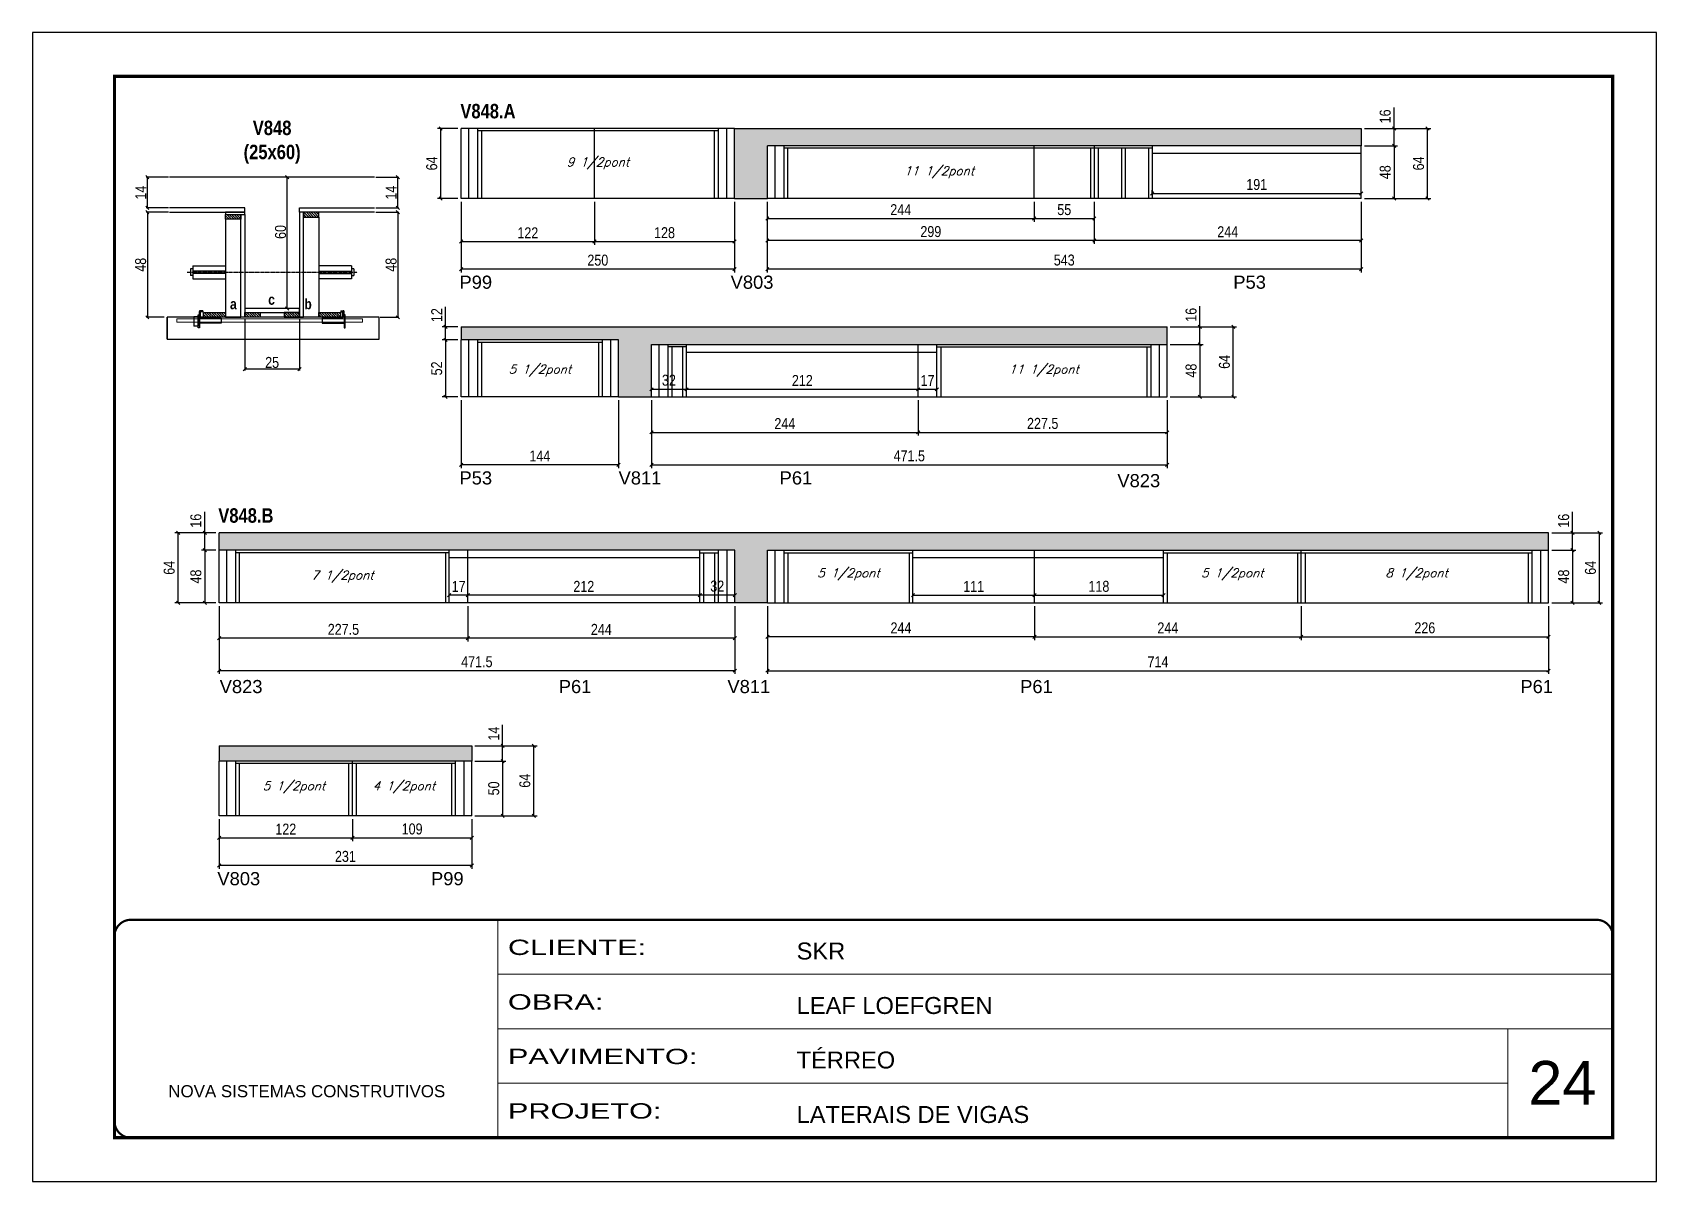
# Model space of a CAD drawing. Extents: x 3309 to 9590, y -2522 to 14608.
# Drawn here: x 8078 to 9563, y 7815 to 8865 of the extents above; entities that cross this region are included whole.
import ezdxf

# ---------------------------------------------------------------- set-up
doc = ezdxf.new("R2010")
doc.units = 0
for name, pattern in [('CONTINUO', [0]), ('DASHED', [0.75, 0.5, -0.25]), ('HIDDEN', [0.375, 0.25, -0.125])]:
    doc.linetypes.add(name, pattern=pattern)
for name, color, linetype in [('5', 5, 'Continuous'), ('barrote', 251, 'Continuous'), ('COTA', 241, 'Continuous'), ('detalhes', 4, 'Continuous'), ('NOMENCLATURA', 7, 'Continuous'), ('Painéis', 200, 'Continuous'), ('presilha', 1, 'Continuous'), ('SARR_2.2x10', 60, 'Continuous'), ('SARR_2.2x7', 40, 'Continuous'), ('SARR_3.5x7', 81, 'Continuous'), ('TENSOR', 3, 'Continuous'), ('texto', 7, 'Continuous')]:
    doc.layers.add(name, color=color, linetype=linetype)
for name, color, linetype, lineweight in [('CARIMBO', 255, 'Continuous', 9), ('CONCRETO', 251, 'Continuous', 25), ('Folhas', 255, 'Continuous', 9), ('SARRAFO DE PRESSAO', 251, 'DASHED', 9), ('SCO-___-LAJ', 2, 'Continuous', 0)]:
    doc.layers.add(name, color=color, linetype=linetype, lineweight=lineweight)
doc.layers.add('Laje_Perimetro', color=7, linetype='Continuous', plot=False)
doc.styles.add('ARIAL', font='arial.ttf')
doc.styles.add('COTA TECNICA', font='techl___.ttf', dxfattribs={"height": 10})
doc.styles.add('COTA TECNICA 2X', font='techl___.ttf', dxfattribs={"height": 10})
doc.styles.add('Romans', font='romans.shx')
doc.styles.get("Standard").update_dxf_attribs({"font": 'arial.ttf'})
doc.styles.add('TECNICA', font='techb___.ttf', dxfattribs={"height": 10})
doc.styles.add('Tecnologia', font='')
doc.styles.get('Tecnologia').set_extended_font_data('Forgotten Futurist')
doc.dimstyles.new('PAINEL', dxfattribs={"dimtxt": 10, "dimasz": 3, "dimexe": 3, "dimexo": 3, "dimgap": 3, "dimtad": 1, "dimdec": 1, "dimzin": 12, "dimdsep": 46, "dimtxsty": 'COTA TECNICA', "dimblk1": 'OBLIQUE', "dimblk2": 'OBLIQUE', "dimsah": 1, "dimcen": 0.9, "dimclrd": 4, "dimclre": 4, "dimclrt": 240, "dimadec": 1, "dimazin": 3, "dimtfac": 1, "dimtdec": 1, "dimtmove": 0, "dimatfit": 3, "dimfxl": 1, "dimtolj": 1, "dimtzin": 12, "dimarcsym": 0})
doc.dimstyles.new('SECAO', dxfattribs={"dimscale": 0.333333, "dimtxt": 5, "dimasz": 9, "dimexe": 3, "dimexo": 3, "dimgap": 3, "dimtad": 1, "dimdec": 1, "dimlfac": 0.5, "dimzin": 12, "dimdsep": 46, "dimtxsty": 'COTA TECNICA 2X', "dimblk1": 'OBLIQUE', "dimblk2": 'OBLIQUE', "dimsah": 1, "dimcen": 0.9, "dimclrd": 4, "dimclre": 4, "dimclrt": 240, "dimadec": 1, "dimazin": 3, "dimtfac": 1, "dimtdec": 1, "dimtmove": 0, "dimatfit": 3, "dimfxl": 1, "dimtolj": 1, "dimtzin": 12, "dimarcsym": 0})

msp = doc.modelspace()

# ---------------------------------------------------------------- texts
at = {"layer": '5', "linetype": 'Continuous'}
for s, rotation, p in [('P99', 359.99996, (8468.31, 8630.8)), ('V803', 0.00004, (8716.26, 8630.8)), ('P53', 0.00004, (9175.89, 8630.8)), ('P53', 359.99996, (8468.31, 8451.95)), ('V811', 359.99996, (8613.79, 8451.95)), ('P61', 359.99996, (8761.04, 8451.95)), ('V823', 0.00004, (9069.89, 8449.47)), ('V823', 359.99996, (8249.05, 8261.29)), ('P61', 359.99996, (8559.1, 8261.29)), ('V811', 359.99996, (8713.32, 8261.29)), ('P61', 359.99996, (8980.96, 8261.29)), ('P61', 359.99996, (9438.44, 8261.29)), ('V803', 359.99996, (8246.94, 8085.73)), ('P99', 359.99996, (8442.29, 8085.73))]:
    msp.add_text(s, height=12, rotation=rotation, dxfattribs=at).set_placement(p)
at = {"layer": 'CARIMBO', "style": 'ARIAL'}
msp.add_text('24', height=40, dxfattribs=at).set_placement((9445.73, 7885.13))
at = {"layer": 'detalhes', "style": 'TECNICA'}
for s, p in [('a', (8258.52, 8612.08)), ('c', (8293.41, 8616.19)), ('b', (8326.49, 8612.07))]:
    msp.add_text(s, height=9.6, dxfattribs=at).set_placement(p)
at = {"layer": 'NOMENCLATURA', "style": 'TECNICA'}
for s, p in [('V848.A', (8469.13, 8786.53)), ('V848.B', (8247.76, 8417.01))]:
    msp.add_text(s, height=13.2, dxfattribs=at).set_placement(p)
at = {"layer": 'NOMENCLATURA', "insert": (8296.99, 8784.41), "char_height": 13.2, "attachment_point": 2, "style": 'TECNICA'}
msp.add_mtext_dynamic_manual_height_columns('V848\\P(25x60)', width=300.2766, gutter_width=1, heights=[0], dxfattribs=at)
at = {"layer": 'texto', "color": 2, "char_height": 8, "attachment_point": 5, "style": 'Romans'}
for s, insert in [('{\\Q19;\\C256;9 1/2pont}', (8594.84, 8745.34)), ('{\\Q19;\\C256;11 1/2pont}', (8906.84, 8737.34)), ('{\\Q19;\\C256;5 1/2pont}', (8541.84, 8556.01)), ('{\\Q19;\\C256;11 1/2pont}', (9002.59, 8556.01)), ('{\\Q19;\\C256;5 1/2pont}', (8823.97, 8369.82)), ('{\\Q19;\\C256;5 1/2pont}', (9174.97, 8369.82)), ('{\\Q19;\\C256;8 1/2pont}', (9343.47, 8369.82)), ('{\\Q19;\\C256;7 1/2pont}', (8361.22, 8367.82)), ('{\\Q19;\\C256;5 1/2pont}', (8316.97, 8175.23)), ('{\\Q19;\\C256;4 1/2pont}', (8417.47, 8175.23))]:
    msp.add_mtext(s, dxfattribs=dict(at, insert=insert))

# ---------------------------------------------------------------- blocks, each defined once
blk = doc.blocks.new('9999999999')
at = {"color": 30, "linetype": 'CONTINUO'}
for p, q in [((98564.6, 34230.2), (98564.6, 34429.4)), ((98564.6, 34379.6), (99584, 34379.6)), ((98564.6, 34329.8), (99488, 34329.8)), ((99584, 34329.8), (99488, 34329.8)), ((99488, 34329.8), (99488, 34230.2)), ((98564.6, 34280), (99488, 34280))]:
    blk.add_line(p, q, dxfattribs=at)
at = {"color": 30, "linetype": 'CONTINUO', "const_width": 2}
blk.add_lwpolyline([(99584, 34230.2), (99584, 34414.4, 0.414214), (99569, 34429.4), (98229, 34429.4, 0.414214), (98214, 34414.4), (98214, 34245.2, 0.414214), (98229, 34230.2), (99584, 34230.2)], format="xyb", dxfattribs=at)
at = {"layer": 'Folhas'}
blk.add_lwpolyline([(98139, 34190.2), (99624, 34190.2), (99624, 35240.2), (98139, 35240.2)], close=True, dxfattribs=at)
at = {"layer": 'Folhas', "color": 30, "const_width": 3}
blk.add_lwpolyline([(98214, 34230.2), (99584, 34230.2), (99584, 35200.2), (98214, 35200.2)], close=True, dxfattribs=at)
at = {"color": 7, "linetype": 'Continuous', "ltscale": 5, "style": 'ARIAL'}
for s, height, p in [('SKR', 15.48, (98837.7, 34393.1)), ('LEAF LOEFGREN', 15.483, (98837.7, 34343.3)), ('TÉRREO', 15.48, (98837.7, 34293.5)), ('NOVA SISTEMAS CONSTRUTIVOS', 11.059, (98263.2, 34267.2)), ('LATERAIS DE VIGAS', 15.483, (98837.7, 34243.7))]:
    blk.add_text(s, height=height, dxfattribs=at).set_placement(p)
at = {"layer": 'Folhas', "color": 7, "style": 'Tecnologia', "width": 1.5}
for s, p in [('CLIENTE:', (98573.7, 34397.2)), ('OBRA:', (98573.7, 34347.3)), ('PAVIMENTO:', (98573.7, 34297.5)), ('PROJETO:', (98573.7, 34247.7))]:
    blk.add_text(s, height=14, dxfattribs=at).set_placement(p)
blk = doc.blocks.new('_Oblique')
at = {"color": 0, "linetype": 'ByBlock', "lineweight": -2}
blk.add_line((-0.5, -0.5), (0.5, 0.5), dxfattribs=at)
blk = doc.blocks.new('*D2158')
at = {"layer": 'COTA', "color": 4, "lineweight": -2, "transparency": 16777216}
for p, q in [((8272, 8603.7), (8272, 8556.2)), ((8322, 8603.7), (8322, 8556.2)), ((8322, 8557.2), (8272, 8557.2))]:
    blk.add_line(p, q, dxfattribs=at)
at = {"layer": 'Defpoints', "color": 0, "transparency": 16777216}
for p in [(8272, 8604.7), (8322, 8604.7), (8272, 8557.2)]:
    blk.add_point(p, dxfattribs=at)
at = {"layer": 'COTA', "color": 4, "lineweight": -2, "transparency": 16777216, "xscale": 3, "yscale": 3, "zscale": 3, "rotation": 180}
blk.add_blockref('_Oblique', (8272, 8557.2), dxfattribs=at)
at = {"layer": 'COTA', "color": 4, "lineweight": -2, "transparency": 16777216, "xscale": 3, "yscale": 3, "zscale": 3}
blk.add_blockref('_Oblique', (8322, 8557.2), dxfattribs=at)
at = {"layer": 'COTA', "color": 240, "transparency": 16777216, "insert": (8297, 8563.4), "char_height": 10, "attachment_point": 5, "style": 'COTA TECNICA 2X'}
blk.add_mtext('\\A1;25', dxfattribs=at)
blk = doc.blocks.new('PRESILHA METÁLICA 1')
at = {"layer": 'presilha'}
for p, q in [((0, 13), (6, 13)), ((0, 13), (0, 0)), ((6, 0), (0, 0)), ((6, 15.5), (7.5, 15.5)), ((6, -2.5), (6, 15.5)), ((6, 13), (6, 0)), ((7.5, 10.6), (7.5, 19.9)), ((7.5, 15.5), (7.5, -2.5)), ((37.5, 4.1), (7.5, 4.1)), ((12, 21), (8.6, 21)), ((9, 11.6), (9, 18.9)), ((12, 19.5), (9.6, 19.5)), ((37.5, 11), (9.6, 11)), ((12, 21), (12, 19.5)), ((37.5, 11), (37.5, 4.1)), ((7.5, -2.5), (6, -2.5))]:
    blk.add_line(p, q, dxfattribs=at)
for centre, radius, start, end in [((8.6, 19.9), 1.14, 90, 180), ((9.6, 18.9), 0.57, 90, 180), ((9.6, 11.6), 0.57, 180, 270)]:
    blk.add_arc(centre, radius, start, end, dxfattribs=at)
blk = doc.blocks.new('PRESILHA METÁLICA 2')
at = {"layer": 'presilha'}
for p, q in [((-5.2, 23.5), (-5.2, 22)), ((-5.2, 23.5), (-1.9, 23.5)), ((-0.8, 14.6), (-0.8, 22.4)), ((-30.8, 13.5), (-30.8, 6.6)), ((-30.8, 13.5), (-2.8, 13.5)), ((-30.8, 6.6), (-0.8, 6.6)), ((-5.2, 22), (-2.8, 22)), ((-2.2, 14.1), (-2.2, 21.4)), ((0.8, 18), (-0.8, 18)), ((-0.8, 18), (-0.8, 0)), ((-0.8, 0), (0.8, 0)), ((0.8, 0), (0.8, 18))]:
    blk.add_line(p, q, dxfattribs=at)
for centre, radius, start, end in [((-1.9, 22.4), 1.14, 0, 90), ((-2.8, 21.4), 0.57, 0, 90), ((-2.8, 14.1), 0.57, 270, 0)]:
    blk.add_arc(centre, radius, start, end, dxfattribs=at)
blk = doc.blocks.new('*D2159')
at = {"layer": 'COTA', "color": 4, "lineweight": -2, "transparency": 16777216}
for p, q in [((8202.3, 8700.7), (8181.9, 8700.7)), ((8182.9, 8700.7), (8182.9, 8604.7)), ((8198.2, 8604.7), (8181.9, 8604.7))]:
    blk.add_line(p, q, dxfattribs=at)
at = {"layer": 'Defpoints', "color": 0, "transparency": 16777216}
for p in [(8203.3, 8700.7), (8182.9, 8604.7), (8199.2, 8604.7)]:
    blk.add_point(p, dxfattribs=at)
at = {"layer": 'COTA', "color": 4, "lineweight": -2, "transparency": 16777216, "xscale": 3, "yscale": 3, "zscale": 3}
for p, rotation in [((8182.9, 8700.7), 90), ((8182.9, 8604.7), 270)]:
    blk.add_blockref('_Oblique', p, dxfattribs=dict(at, rotation=rotation))
at = {"layer": 'COTA', "color": 240, "transparency": 16777216, "insert": (8176.8, 8652.7), "char_height": 10, "attachment_point": 5, "rotation": 90, "style": 'COTA TECNICA 2X'}
blk.add_mtext('\\A1;48', dxfattribs=at)
blk = doc.blocks.new('*D2160')
at = {"layer": 'COTA', "color": 4, "lineweight": -2, "transparency": 16777216}
for p, q in [((8391.7, 8700.7), (8412.9, 8700.7)), ((8411.9, 8700.7), (8411.9, 8604.7)), ((8395.8, 8604.7), (8412.9, 8604.7))]:
    blk.add_line(p, q, dxfattribs=at)
at = {"layer": 'Defpoints', "color": 0, "transparency": 16777216}
for p in [(8390.7, 8700.7), (8394.8, 8604.7), (8411.9, 8604.7)]:
    blk.add_point(p, dxfattribs=at)
at = {"layer": 'COTA', "color": 4, "lineweight": -2, "transparency": 16777216, "xscale": 3, "yscale": 3, "zscale": 3}
for p, rotation in [((8411.9, 8700.7), 90), ((8411.9, 8604.7), 270)]:
    blk.add_blockref('_Oblique', p, dxfattribs=dict(at, rotation=rotation))
at = {"layer": 'COTA', "color": 240, "transparency": 16777216, "insert": (8405.8, 8652.7), "char_height": 10, "attachment_point": 5, "rotation": 90, "style": 'COTA TECNICA 2X'}
blk.add_mtext('\\A1;48', dxfattribs=at)
blk = doc.blocks.new('*D2161')
at = {"layer": 'COTA', "color": 4, "lineweight": -2, "transparency": 16777216}
for p, q in [((8321, 8732.7), (8309.8, 8732.7)), ((8310.8, 8612.7), (8310.8, 8732.7)), ((8321, 8612.7), (8309.8, 8612.7))]:
    blk.add_line(p, q, dxfattribs=at)
at = {"layer": 'Defpoints', "color": 0, "transparency": 16777216}
for p in [(8310.8, 8732.7), (8322, 8732.7), (8322, 8612.7)]:
    blk.add_point(p, dxfattribs=at)
at = {"layer": 'COTA', "color": 4, "lineweight": -2, "transparency": 16777216, "xscale": 3, "yscale": 3, "zscale": 3}
for p, rotation in [((8310.8, 8732.7), 90), ((8310.8, 8612.7), 270)]:
    blk.add_blockref('_Oblique', p, dxfattribs=dict(at, rotation=rotation))
at = {"layer": 'COTA', "color": 240, "transparency": 16777216, "insert": (8304.7, 8682.7), "char_height": 10, "attachment_point": 5, "rotation": 90, "style": 'COTA TECNICA 2X'}
blk.add_mtext('\\A1;60', dxfattribs=at)
blk = doc.blocks.new('*D2162')
at = {"layer": 'COTA', "color": 4, "lineweight": -2, "transparency": 16777216}
for p, q in [((8391.7, 8732.7), (8412.9, 8732.7)), ((8411.9, 8704.7), (8411.9, 8732.7)), ((8391.7, 8704.7), (8412.9, 8704.7))]:
    blk.add_line(p, q, dxfattribs=at)
at = {"layer": 'Defpoints', "color": 0, "transparency": 16777216}
for p in [(8390.7, 8732.7), (8411.9, 8732.7), (8390.7, 8704.7)]:
    blk.add_point(p, dxfattribs=at)
at = {"layer": 'COTA', "color": 4, "lineweight": -2, "transparency": 16777216, "xscale": 3, "yscale": 3, "zscale": 3}
for p, rotation in [((8411.9, 8732.7), 90), ((8411.9, 8704.7), 270)]:
    blk.add_blockref('_Oblique', p, dxfattribs=dict(at, rotation=rotation))
at = {"layer": 'COTA', "color": 240, "transparency": 16777216, "insert": (8405.8, 8718.7), "char_height": 10, "attachment_point": 5, "rotation": 90, "style": 'COTA TECNICA 2X'}
blk.add_mtext('\\A1;14', dxfattribs=at)
blk = doc.blocks.new('*D2163')
at = {"layer": 'COTA', "color": 4, "lineweight": -2, "transparency": 16777216}
for p, q in [((8202.3, 8732.7), (8181.9, 8732.7)), ((8182.9, 8704.7), (8182.9, 8732.7)), ((8202.3, 8704.7), (8181.9, 8704.7))]:
    blk.add_line(p, q, dxfattribs=at)
at = {"layer": 'Defpoints', "color": 0, "transparency": 16777216}
for p in [(8182.9, 8732.7), (8203.3, 8732.7), (8203.3, 8704.7)]:
    blk.add_point(p, dxfattribs=at)
at = {"layer": 'COTA', "color": 4, "lineweight": -2, "transparency": 16777216, "xscale": 3, "yscale": 3, "zscale": 3}
for p, rotation in [((8182.9, 8732.7), 90), ((8182.9, 8704.7), 270)]:
    blk.add_blockref('_Oblique', p, dxfattribs=dict(at, rotation=rotation))
at = {"layer": 'COTA', "color": 240, "transparency": 16777216, "insert": (8176.9, 8718.7), "char_height": 10, "attachment_point": 5, "rotation": 90, "style": 'COTA TECNICA 2X'}
blk.add_mtext('\\A1;14', dxfattribs=at)
blk = doc.blocks.new('*D2164')
at = {"layer": 'COTA', "color": 4, "linetype": 'ByBlock', "lineweight": -2, "transparency": 16777216}
for p, q in [((8469.8, 8710.3), (8469.8, 8645.8)), ((8719.8, 8710.3), (8719.8, 8645.8)), ((8719.8, 8648.8), (8469.8, 8648.8))]:
    blk.add_line(p, q, dxfattribs=at)
at = {"layer": 'Defpoints', "color": 0, "linetype": 'ByBlock', "transparency": 16777216}
for p in [(8469.8, 8713.3), (8719.8, 8713.3), (8469.8, 8648.8)]:
    blk.add_point(p, dxfattribs=at)
at = {"layer": 'COTA', "color": 4, "linetype": 'ByBlock', "lineweight": -2, "transparency": 16777216, "xscale": 3, "yscale": 3, "zscale": 3, "rotation": 180}
blk.add_blockref('_Oblique', (8469.8, 8648.8), dxfattribs=at)
at = {"layer": 'COTA', "color": 4, "linetype": 'ByBlock', "lineweight": -2, "transparency": 16777216, "xscale": 3, "yscale": 3, "zscale": 3}
blk.add_blockref('_Oblique', (8719.8, 8648.8), dxfattribs=at)
at = {"layer": 'COTA', "color": 240, "linetype": 'ByBlock', "transparency": 16777216, "insert": (8594.8, 8656.9), "char_height": 10, "attachment_point": 5, "style": 'COTA TECNICA'}
blk.add_mtext('\\A1;250', dxfattribs=at)
blk = doc.blocks.new('*D2165')
at = {"layer": 'COTA', "color": 4, "lineweight": -2, "transparency": 16777216}
for p, q in [((8469.8, 8710.3), (8469.8, 8670.9)), ((8591.8, 8710.3), (8591.8, 8670.9)), ((8469.8, 8673.9), (8591.8, 8673.9))]:
    blk.add_line(p, q, dxfattribs=at)
at = {"layer": 'Defpoints', "color": 0, "transparency": 16777216}
for p in [(8469.8, 8713.3), (8591.8, 8713.3), (8591.8, 8673.9)]:
    blk.add_point(p, dxfattribs=at)
at = {"layer": 'COTA', "color": 4, "lineweight": -2, "transparency": 16777216, "xscale": 3, "yscale": 3, "zscale": 3, "rotation": 180}
blk.add_blockref('_Oblique', (8469.8, 8673.9), dxfattribs=at)
at = {"layer": 'COTA', "color": 4, "lineweight": -2, "transparency": 16777216, "xscale": 3, "yscale": 3, "zscale": 3}
blk.add_blockref('_Oblique', (8591.8, 8673.9), dxfattribs=at)
at = {"layer": 'COTA', "color": 240, "transparency": 16777216, "insert": (8530.8, 8681.9), "char_height": 10, "attachment_point": 5, "style": 'COTA TECNICA'}
blk.add_mtext('\\A1;122', dxfattribs=at)
blk = doc.blocks.new('*D2166')
at = {"layer": 'COTA', "color": 4, "lineweight": -2, "transparency": 16777216}
for p, q in [((8591.8, 8710.3), (8591.8, 8670.9)), ((8719.8, 8710.3), (8719.8, 8670.9)), ((8591.8, 8673.9), (8719.8, 8673.9))]:
    blk.add_line(p, q, dxfattribs=at)
at = {"layer": 'Defpoints', "color": 0, "transparency": 16777216}
for p in [(8591.8, 8713.3), (8719.8, 8713.3), (8719.8, 8673.9)]:
    blk.add_point(p, dxfattribs=at)
at = {"layer": 'COTA', "color": 4, "lineweight": -2, "transparency": 16777216, "xscale": 3, "yscale": 3, "zscale": 3, "rotation": 180}
blk.add_blockref('_Oblique', (8591.8, 8673.9), dxfattribs=at)
at = {"layer": 'COTA', "color": 4, "lineweight": -2, "transparency": 16777216, "xscale": 3, "yscale": 3, "zscale": 3}
blk.add_blockref('_Oblique', (8719.8, 8673.9), dxfattribs=at)
at = {"layer": 'COTA', "color": 240, "transparency": 16777216, "insert": (8655.8, 8682), "char_height": 10, "attachment_point": 5, "style": 'COTA TECNICA'}
blk.add_mtext('\\A1;128', dxfattribs=at)
blk = doc.blocks.new('*D2167')
at = {"layer": 'COTA', "color": 4, "lineweight": -2, "transparency": 16777216}
for p, q in [((8466.8, 8777.3), (8448.1, 8777.3)), ((8451.1, 8777.3), (8451.1, 8713.3)), ((8466.8, 8713.3), (8448.1, 8713.3))]:
    blk.add_line(p, q, dxfattribs=at)
at = {"layer": 'Defpoints', "color": 0, "transparency": 16777216}
for p in [(8469.8, 8777.3), (8451.1, 8713.3), (8469.8, 8713.3)]:
    blk.add_point(p, dxfattribs=at)
at = {"layer": 'COTA', "color": 4, "lineweight": -2, "transparency": 16777216, "xscale": 3, "yscale": 3, "zscale": 3}
for p, rotation in [((8451.1, 8777.3), 90), ((8451.1, 8713.3), 270)]:
    blk.add_blockref('_Oblique', p, dxfattribs=dict(at, rotation=rotation))
at = {"layer": 'COTA', "color": 240, "transparency": 16777216, "insert": (8443, 8745.3), "char_height": 10, "attachment_point": 5, "rotation": 90, "style": 'COTA TECNICA'}
blk.add_mtext('\\A1;64', dxfattribs=at)
blk = doc.blocks.new('*D2168')
at = {"layer": 'COTA', "color": 4, "linetype": 'ByBlock', "lineweight": -2, "transparency": 16777216}
for p, q in [((9048.8, 8710.3), (9048.8, 8671.9)), ((9292.8, 8710.3), (9292.8, 8671.9)), ((9292.8, 8674.9), (9048.8, 8674.9))]:
    blk.add_line(p, q, dxfattribs=at)
at = {"layer": 'Defpoints', "color": 0, "linetype": 'ByBlock', "transparency": 16777216}
for p in [(9048.8, 8713.3), (9292.8, 8713.3), (9048.8, 8674.9)]:
    blk.add_point(p, dxfattribs=at)
at = {"layer": 'COTA', "color": 4, "linetype": 'ByBlock', "lineweight": -2, "transparency": 16777216, "xscale": 3, "yscale": 3, "zscale": 3, "rotation": 180}
blk.add_blockref('_Oblique', (9048.8, 8674.9), dxfattribs=at)
at = {"layer": 'COTA', "color": 4, "linetype": 'ByBlock', "lineweight": -2, "transparency": 16777216, "xscale": 3, "yscale": 3, "zscale": 3}
blk.add_blockref('_Oblique', (9292.8, 8674.9), dxfattribs=at)
at = {"layer": 'COTA', "color": 240, "linetype": 'ByBlock', "transparency": 16777216, "insert": (9170.8, 8682.9), "char_height": 10, "attachment_point": 5, "style": 'COTA TECNICA'}
blk.add_mtext('\\A1;244', dxfattribs=at)
blk = doc.blocks.new('*D2169')
at = {"layer": 'COTA', "color": 4, "linetype": 'ByBlock', "lineweight": -2, "transparency": 16777216}
for p, q in [((8749.8, 8710.3), (8749.8, 8671.9)), ((9048.8, 8710.3), (9048.8, 8671.9)), ((9048.8, 8674.9), (8749.8, 8674.9))]:
    blk.add_line(p, q, dxfattribs=at)
at = {"layer": 'Defpoints', "color": 0, "linetype": 'ByBlock', "transparency": 16777216}
for p in [(8749.8, 8713.3), (9048.8, 8713.3), (8749.8, 8674.9)]:
    blk.add_point(p, dxfattribs=at)
at = {"layer": 'COTA', "color": 4, "linetype": 'ByBlock', "lineweight": -2, "transparency": 16777216, "xscale": 3, "yscale": 3, "zscale": 3, "rotation": 180}
blk.add_blockref('_Oblique', (8749.8, 8674.9), dxfattribs=at)
at = {"layer": 'COTA', "color": 4, "linetype": 'ByBlock', "lineweight": -2, "transparency": 16777216, "xscale": 3, "yscale": 3, "zscale": 3}
blk.add_blockref('_Oblique', (9048.8, 8674.9), dxfattribs=at)
at = {"layer": 'COTA', "color": 240, "linetype": 'ByBlock', "transparency": 16777216, "insert": (8899.3, 8683), "char_height": 10, "attachment_point": 5, "style": 'COTA TECNICA'}
blk.add_mtext('\\A1;299', dxfattribs=at)
blk = doc.blocks.new('*D2170')
at = {"layer": 'COTA', "color": 4, "linetype": 'ByBlock', "lineweight": -2, "transparency": 16777216}
for p, q in [((8749.8, 8710.3), (8749.8, 8645.8)), ((9292.8, 8710.3), (9292.8, 8645.8)), ((9292.8, 8648.8), (8749.8, 8648.8))]:
    blk.add_line(p, q, dxfattribs=at)
at = {"layer": 'Defpoints', "color": 0, "linetype": 'ByBlock', "transparency": 16777216}
for p in [(8749.8, 8713.3), (9292.8, 8713.3), (8749.8, 8648.8)]:
    blk.add_point(p, dxfattribs=at)
at = {"layer": 'COTA', "color": 4, "linetype": 'ByBlock', "lineweight": -2, "transparency": 16777216, "xscale": 3, "yscale": 3, "zscale": 3, "rotation": 180}
blk.add_blockref('_Oblique', (8749.8, 8648.8), dxfattribs=at)
at = {"layer": 'COTA', "color": 4, "linetype": 'ByBlock', "lineweight": -2, "transparency": 16777216, "xscale": 3, "yscale": 3, "zscale": 3}
blk.add_blockref('_Oblique', (9292.8, 8648.8), dxfattribs=at)
at = {"layer": 'COTA', "color": 240, "linetype": 'ByBlock', "transparency": 16777216, "insert": (9021.3, 8657), "char_height": 10, "attachment_point": 5, "style": 'COTA TECNICA'}
blk.add_mtext('\\A1;543', dxfattribs=at)
blk = doc.blocks.new('*D2171')
at = {"layer": 'COTA', "color": 4, "lineweight": -2, "transparency": 16777216}
for p, q in [((8749.8, 8710.3), (8749.8, 8692)), ((8993.8, 8710.3), (8993.8, 8692)), ((8749.8, 8695), (8993.8, 8695))]:
    blk.add_line(p, q, dxfattribs=at)
at = {"layer": 'Defpoints', "color": 0, "transparency": 16777216}
for p in [(8749.8, 8713.3), (8993.8, 8713.3), (8993.8, 8695)]:
    blk.add_point(p, dxfattribs=at)
at = {"layer": 'COTA', "color": 4, "lineweight": -2, "transparency": 16777216, "xscale": 3, "yscale": 3, "zscale": 3, "rotation": 180}
blk.add_blockref('_Oblique', (8749.8, 8695), dxfattribs=at)
at = {"layer": 'COTA', "color": 4, "lineweight": -2, "transparency": 16777216, "xscale": 3, "yscale": 3, "zscale": 3}
blk.add_blockref('_Oblique', (8993.8, 8695), dxfattribs=at)
at = {"layer": 'COTA', "color": 240, "transparency": 16777216, "insert": (8871.8, 8703.1), "char_height": 10, "attachment_point": 5, "style": 'COTA TECNICA'}
blk.add_mtext('\\A1;244', dxfattribs=at)
blk = doc.blocks.new('*D2172')
at = {"layer": 'COTA', "color": 4, "lineweight": -2, "transparency": 16777216}
for p, q in [((8993.8, 8710.3), (8993.8, 8692)), ((9048.8, 8710.3), (9048.8, 8692)), ((8993.8, 8695), (9048.8, 8695))]:
    blk.add_line(p, q, dxfattribs=at)
at = {"layer": 'Defpoints', "color": 0, "transparency": 16777216}
for p in [(8993.8, 8713.3), (9048.8, 8713.3), (9048.8, 8695)]:
    blk.add_point(p, dxfattribs=at)
at = {"layer": 'COTA', "color": 4, "lineweight": -2, "transparency": 16777216, "xscale": 3, "yscale": 3, "zscale": 3, "rotation": 180}
blk.add_blockref('_Oblique', (8993.8, 8695), dxfattribs=at)
at = {"layer": 'COTA', "color": 4, "lineweight": -2, "transparency": 16777216, "xscale": 3, "yscale": 3, "zscale": 3}
blk.add_blockref('_Oblique', (9048.8, 8695), dxfattribs=at)
at = {"layer": 'COTA', "color": 240, "transparency": 16777216, "insert": (9021.3, 8703.1), "char_height": 10, "attachment_point": 5, "style": 'COTA TECNICA'}
blk.add_mtext('\\A1;55', dxfattribs=at)
blk = doc.blocks.new('*D2173')
at = {"layer": 'COTA', "color": 4, "lineweight": -2, "transparency": 16777216}
for p, q in [((9101.8, 8716.3), (9101.8, 8720.9)), ((9101.8, 8717.9), (9292.8, 8717.9)), ((9292.8, 8716.3), (9292.8, 8720.9))]:
    blk.add_line(p, q, dxfattribs=at)
at = {"layer": 'Defpoints', "color": 0, "transparency": 16777216}
for p in [(9292.8, 8717.9), (9101.8, 8713.3), (9292.8, 8713.3)]:
    blk.add_point(p, dxfattribs=at)
at = {"layer": 'COTA', "color": 4, "lineweight": -2, "transparency": 16777216, "xscale": 3, "yscale": 3, "zscale": 3, "rotation": 180}
blk.add_blockref('_Oblique', (9101.8, 8717.9), dxfattribs=at)
at = {"layer": 'COTA', "color": 4, "lineweight": -2, "transparency": 16777216, "xscale": 3, "yscale": 3, "zscale": 3}
blk.add_blockref('_Oblique', (9292.8, 8717.9), dxfattribs=at)
at = {"layer": 'COTA', "color": 240, "transparency": 16777216, "insert": (9197.3, 8726), "char_height": 10, "attachment_point": 5, "style": 'COTA TECNICA'}
blk.add_mtext('\\A1;191', dxfattribs=at)
blk = doc.blocks.new('*D2174')
at = {"layer": 'COTA', "color": 4, "lineweight": -2, "transparency": 16777216}
for p, q in [((9295.8, 8761.3), (9325.9, 8761.3)), ((9322.9, 8761.3), (9322.9, 8713.3)), ((9295.8, 8713.3), (9325.9, 8713.3))]:
    blk.add_line(p, q, dxfattribs=at)
at = {"layer": 'Defpoints', "color": 0, "transparency": 16777216}
for p in [(9292.8, 8761.3), (9292.8, 8713.3), (9322.9, 8713.3)]:
    blk.add_point(p, dxfattribs=at)
at = {"layer": 'COTA', "color": 4, "lineweight": -2, "transparency": 16777216, "xscale": 3, "yscale": 3, "zscale": 3}
for p, rotation in [((9322.9, 8761.3), 90), ((9322.9, 8713.3), 270)]:
    blk.add_blockref('_Oblique', p, dxfattribs=dict(at, rotation=rotation))
at = {"layer": 'COTA', "color": 240, "transparency": 16777216, "insert": (9314.8, 8737.3), "char_height": 10, "attachment_point": 5, "rotation": 90, "style": 'COTA TECNICA'}
blk.add_mtext('\\A1;48', dxfattribs=at)
blk = doc.blocks.new('*D2175')
at = {"layer": 'COTA', "color": 4, "lineweight": -2, "transparency": 16777216}
for p, q in [((9322.9, 8777.3), (9322.9, 8796.4)), ((9295.8, 8777.3), (9325.9, 8777.3)), ((9322.9, 8761.3), (9322.9, 8777.3)), ((9295.8, 8761.3), (9325.9, 8761.3))]:
    blk.add_line(p, q, dxfattribs=at)
at = {"layer": 'Defpoints', "color": 0, "transparency": 16777216}
for p in [(9292.8, 8777.3), (9322.9, 8777.3), (9292.8, 8761.3)]:
    blk.add_point(p, dxfattribs=at)
at = {"layer": 'COTA', "color": 4, "lineweight": -2, "transparency": 16777216, "xscale": 3, "yscale": 3, "zscale": 3}
for p, rotation in [((9322.9, 8777.3), 90), ((9322.9, 8761.3), 270)]:
    blk.add_blockref('_Oblique', p, dxfattribs=dict(at, rotation=rotation))
at = {"layer": 'COTA', "color": 240, "transparency": 16777216, "insert": (9314.8, 8788.3), "char_height": 10, "attachment_point": 5, "rotation": 90, "style": 'COTA TECNICA'}
blk.add_mtext('\\A1;16', dxfattribs=at)
blk = doc.blocks.new('*D2176')
at = {"layer": 'COTA', "color": 4, "lineweight": -2, "transparency": 16777216}
for p, q in [((9295.8, 8777.3), (9356.4, 8777.3)), ((9353.4, 8713.3), (9353.4, 8777.3)), ((9295.8, 8713.3), (9356.4, 8713.3))]:
    blk.add_line(p, q, dxfattribs=at)
at = {"layer": 'Defpoints', "color": 0, "transparency": 16777216}
for p in [(9292.8, 8777.3), (9353.4, 8777.3), (9292.8, 8713.3)]:
    blk.add_point(p, dxfattribs=at)
at = {"layer": 'COTA', "color": 4, "lineweight": -2, "transparency": 16777216, "xscale": 3, "yscale": 3, "zscale": 3}
for p, rotation in [((9353.4, 8777.3), 90), ((9353.4, 8713.3), 270)]:
    blk.add_blockref('_Oblique', p, dxfattribs=dict(at, rotation=rotation))
at = {"layer": 'COTA', "color": 240, "transparency": 16777216, "insert": (9345.3, 8745.3), "char_height": 10, "attachment_point": 5, "rotation": 90, "style": 'COTA TECNICA'}
blk.add_mtext('\\A1;64', dxfattribs=at)
blk = doc.blocks.new('*D2177')
at = {"layer": 'COTA', "color": 4, "linetype": 'ByBlock', "lineweight": -2, "transparency": 16777216}
for p, q in [((8469.8, 8529), (8469.8, 8467)), ((8613.8, 8529), (8613.8, 8467)), ((8613.8, 8470), (8469.8, 8470))]:
    blk.add_line(p, q, dxfattribs=at)
at = {"layer": 'Defpoints', "color": 0, "linetype": 'ByBlock', "transparency": 16777216}
for p in [(8469.8, 8532), (8613.8, 8532), (8469.8, 8470)]:
    blk.add_point(p, dxfattribs=at)
at = {"layer": 'COTA', "color": 4, "linetype": 'ByBlock', "lineweight": -2, "transparency": 16777216, "xscale": 3, "yscale": 3, "zscale": 3, "rotation": 180}
blk.add_blockref('_Oblique', (8469.8, 8470), dxfattribs=at)
at = {"layer": 'COTA', "color": 4, "linetype": 'ByBlock', "lineweight": -2, "transparency": 16777216, "xscale": 3, "yscale": 3, "zscale": 3}
blk.add_blockref('_Oblique', (8613.8, 8470), dxfattribs=at)
at = {"layer": 'COTA', "color": 240, "linetype": 'ByBlock', "transparency": 16777216, "insert": (8541.8, 8478), "char_height": 10, "attachment_point": 5, "style": 'COTA TECNICA'}
blk.add_mtext('\\A1;144', dxfattribs=at)
blk = doc.blocks.new('*D2178')
at = {"layer": 'COTA', "color": 4, "lineweight": -2, "transparency": 16777216}
for p, q in [((8455.6, 8596), (8455.6, 8614.3)), ((8466.8, 8596), (8452.6, 8596)), ((8466.8, 8584), (8452.6, 8584)), ((8455.6, 8584), (8455.6, 8596))]:
    blk.add_line(p, q, dxfattribs=at)
at = {"layer": 'Defpoints', "color": 0, "transparency": 16777216}
for p in [(8455.6, 8596), (8469.8, 8596), (8469.8, 8584)]:
    blk.add_point(p, dxfattribs=at)
at = {"layer": 'COTA', "color": 4, "lineweight": -2, "transparency": 16777216, "xscale": 3, "yscale": 3, "zscale": 3}
for p, rotation in [((8455.6, 8596), 90), ((8455.6, 8584), 270)]:
    blk.add_blockref('_Oblique', p, dxfattribs=dict(at, rotation=rotation))
at = {"layer": 'COTA', "color": 240, "transparency": 16777216, "insert": (8447.5, 8606.7), "char_height": 10, "attachment_point": 5, "rotation": 90, "style": 'COTA TECNICA'}
blk.add_mtext('\\A1;12', dxfattribs=at)
blk = doc.blocks.new('*D2179')
at = {"layer": 'COTA', "color": 4, "linetype": 'ByBlock', "lineweight": -2, "transparency": 16777216}
for p, q in [((8643.8, 8529), (8643.8, 8496.6)), ((8887.8, 8529), (8887.8, 8496.6)), ((8643.8, 8499.6), (8887.8, 8499.6))]:
    blk.add_line(p, q, dxfattribs=at)
at = {"layer": 'Defpoints', "color": 0, "linetype": 'ByBlock', "transparency": 16777216}
for p in [(8643.8, 8532), (8887.8, 8532), (8887.8, 8499.6)]:
    blk.add_point(p, dxfattribs=at)
at = {"layer": 'COTA', "color": 4, "linetype": 'ByBlock', "lineweight": -2, "transparency": 16777216, "xscale": 3, "yscale": 3, "zscale": 3, "rotation": 180}
blk.add_blockref('_Oblique', (8643.8, 8499.6), dxfattribs=at)
at = {"layer": 'COTA', "color": 4, "linetype": 'ByBlock', "lineweight": -2, "transparency": 16777216, "xscale": 3, "yscale": 3, "zscale": 3}
blk.add_blockref('_Oblique', (8887.8, 8499.6), dxfattribs=at)
at = {"layer": 'COTA', "color": 240, "linetype": 'ByBlock', "transparency": 16777216, "insert": (8765.8, 8507.6), "char_height": 10, "attachment_point": 5, "style": 'COTA TECNICA'}
blk.add_mtext('\\A1;244', dxfattribs=at)
blk = doc.blocks.new('*D2180')
at = {"layer": 'COTA', "color": 4, "linetype": 'ByBlock', "lineweight": -2, "transparency": 16777216}
for p, q in [((8887.8, 8529), (8887.8, 8496.6)), ((9115.3, 8529), (9115.3, 8496.6)), ((8887.8, 8499.6), (9115.3, 8499.6))]:
    blk.add_line(p, q, dxfattribs=at)
at = {"layer": 'Defpoints', "color": 0, "linetype": 'ByBlock', "transparency": 16777216}
for p in [(8887.8, 8532), (9115.3, 8532), (9115.3, 8499.6)]:
    blk.add_point(p, dxfattribs=at)
at = {"layer": 'COTA', "color": 4, "linetype": 'ByBlock', "lineweight": -2, "transparency": 16777216, "xscale": 3, "yscale": 3, "zscale": 3, "rotation": 180}
blk.add_blockref('_Oblique', (8887.8, 8499.6), dxfattribs=at)
at = {"layer": 'COTA', "color": 4, "linetype": 'ByBlock', "lineweight": -2, "transparency": 16777216, "xscale": 3, "yscale": 3, "zscale": 3}
blk.add_blockref('_Oblique', (9115.3, 8499.6), dxfattribs=at)
at = {"layer": 'COTA', "color": 240, "linetype": 'ByBlock', "transparency": 16777216, "insert": (9001.6, 8507.7), "char_height": 10, "attachment_point": 5, "style": 'COTA TECNICA'}
blk.add_mtext('\\A1;227.5', dxfattribs=at)
blk = doc.blocks.new('*D2181')
at = {"layer": 'COTA', "color": 4, "lineweight": -2, "transparency": 16777216}
for p, q in [((8643.8, 8529), (8643.8, 8467)), ((9115.3, 8529), (9115.3, 8467)), ((8643.8, 8470), (9115.3, 8470))]:
    blk.add_line(p, q, dxfattribs=at)
at = {"layer": 'Defpoints', "color": 0, "transparency": 16777216}
for p in [(8643.8, 8532), (9115.3, 8532), (9115.3, 8470)]:
    blk.add_point(p, dxfattribs=at)
at = {"layer": 'COTA', "color": 4, "lineweight": -2, "transparency": 16777216, "xscale": 3, "yscale": 3, "zscale": 3, "rotation": 180}
blk.add_blockref('_Oblique', (8643.8, 8470), dxfattribs=at)
at = {"layer": 'COTA', "color": 4, "lineweight": -2, "transparency": 16777216, "xscale": 3, "yscale": 3, "zscale": 3}
blk.add_blockref('_Oblique', (9115.3, 8470), dxfattribs=at)
at = {"layer": 'COTA', "color": 240, "transparency": 16777216, "insert": (8879.6, 8478.1), "char_height": 10, "attachment_point": 5, "style": 'COTA TECNICA'}
blk.add_mtext('\\A1;471.5', dxfattribs=at)
blk = doc.blocks.new('*D2182')
at = {"layer": 'COTA', "color": 4, "lineweight": -2, "transparency": 16777216}
for p, q in [((9118.3, 8580), (9148.4, 8580)), ((9145.4, 8580), (9145.4, 8532)), ((9118.3, 8532), (9148.4, 8532))]:
    blk.add_line(p, q, dxfattribs=at)
at = {"layer": 'Defpoints', "color": 0, "transparency": 16777216}
for p in [(9115.3, 8580), (9115.3, 8532), (9145.4, 8532)]:
    blk.add_point(p, dxfattribs=at)
at = {"layer": 'COTA', "color": 4, "lineweight": -2, "transparency": 16777216, "xscale": 3, "yscale": 3, "zscale": 3}
for p, rotation in [((9145.4, 8580), 90), ((9145.4, 8532), 270)]:
    blk.add_blockref('_Oblique', p, dxfattribs=dict(at, rotation=rotation))
at = {"layer": 'COTA', "color": 240, "transparency": 16777216, "insert": (9137.3, 8556), "char_height": 10, "attachment_point": 5, "rotation": 90, "style": 'COTA TECNICA'}
blk.add_mtext('\\A1;48', dxfattribs=at)
blk = doc.blocks.new('*D2183')
at = {"layer": 'COTA', "color": 4, "lineweight": -2, "transparency": 16777216}
for p, q in [((9145.4, 8596), (9145.4, 8615)), ((9118.3, 8596), (9148.4, 8596)), ((9145.4, 8580), (9145.4, 8596)), ((9118.3, 8580), (9148.4, 8580))]:
    blk.add_line(p, q, dxfattribs=at)
at = {"layer": 'Defpoints', "color": 0, "transparency": 16777216}
for p in [(9115.3, 8596), (9145.4, 8596), (9115.3, 8580)]:
    blk.add_point(p, dxfattribs=at)
at = {"layer": 'COTA', "color": 4, "lineweight": -2, "transparency": 16777216, "xscale": 3, "yscale": 3, "zscale": 3}
for p, rotation in [((9145.4, 8596), 90), ((9145.4, 8580), 270)]:
    blk.add_blockref('_Oblique', p, dxfattribs=dict(at, rotation=rotation))
at = {"layer": 'COTA', "color": 240, "transparency": 16777216, "insert": (9137.3, 8607), "char_height": 10, "attachment_point": 5, "rotation": 90, "style": 'COTA TECNICA'}
blk.add_mtext('\\A1;16', dxfattribs=at)
blk = doc.blocks.new('*D2184')
at = {"layer": 'COTA', "color": 4, "lineweight": -2, "transparency": 16777216}
for p, q in [((9118.3, 8596), (9178.9, 8596)), ((9175.9, 8532), (9175.9, 8596)), ((9118.3, 8532), (9178.9, 8532))]:
    blk.add_line(p, q, dxfattribs=at)
at = {"layer": 'Defpoints', "color": 0, "transparency": 16777216}
for p in [(9115.3, 8596), (9175.9, 8596), (9115.3, 8532)]:
    blk.add_point(p, dxfattribs=at)
at = {"layer": 'COTA', "color": 4, "lineweight": -2, "transparency": 16777216, "xscale": 3, "yscale": 3, "zscale": 3}
for p, rotation in [((9175.9, 8596), 90), ((9175.9, 8532), 270)]:
    blk.add_blockref('_Oblique', p, dxfattribs=dict(at, rotation=rotation))
at = {"layer": 'COTA', "color": 240, "transparency": 16777216, "insert": (9167.8, 8564), "char_height": 10, "attachment_point": 5, "rotation": 90, "style": 'COTA TECNICA'}
blk.add_mtext('\\A1;64', dxfattribs=at)
blk = doc.blocks.new('*D2185')
at = {"layer": 'COTA', "color": 4, "lineweight": -2, "transparency": 16777216}
for p, q in [((8466.8, 8584), (8452.6, 8584)), ((8455.6, 8584), (8455.6, 8532)), ((8466.8, 8532), (8452.6, 8532))]:
    blk.add_line(p, q, dxfattribs=at)
at = {"layer": 'Defpoints', "color": 0, "transparency": 16777216}
for p in [(8469.8, 8584), (8455.6, 8532), (8469.8, 8532)]:
    blk.add_point(p, dxfattribs=at)
at = {"layer": 'COTA', "color": 4, "lineweight": -2, "transparency": 16777216, "xscale": 3, "yscale": 3, "zscale": 3}
for p, rotation in [((8455.6, 8584), 90), ((8455.6, 8532), 270)]:
    blk.add_blockref('_Oblique', p, dxfattribs=dict(at, rotation=rotation))
at = {"layer": 'COTA', "color": 240, "transparency": 16777216, "insert": (8447.5, 8558), "char_height": 10, "attachment_point": 5, "rotation": 90, "style": 'COTA TECNICA'}
blk.add_mtext('\\A1;52', dxfattribs=at)
blk = doc.blocks.new('*D2186')
at = {"layer": 'COTA', "color": 4, "lineweight": -2, "transparency": 16777216}
for p, q in [((8643.8, 8535), (8643.8, 8541.9)), ((8643.8, 8538.9), (8675.8, 8538.9)), ((8675.8, 8535), (8675.8, 8541.9))]:
    blk.add_line(p, q, dxfattribs=at)
at = {"layer": 'Defpoints', "color": 0, "transparency": 16777216}
for p in [(8675.8, 8538.9), (8643.8, 8532), (8675.8, 8532)]:
    blk.add_point(p, dxfattribs=at)
at = {"layer": 'COTA', "color": 4, "lineweight": -2, "transparency": 16777216, "xscale": 3, "yscale": 3, "zscale": 3, "rotation": 180}
blk.add_blockref('_Oblique', (8643.8, 8538.9), dxfattribs=at)
at = {"layer": 'COTA', "color": 4, "lineweight": -2, "transparency": 16777216, "xscale": 3, "yscale": 3, "zscale": 3}
blk.add_blockref('_Oblique', (8675.8, 8538.9), dxfattribs=at)
at = {"layer": 'COTA', "color": 240, "transparency": 16777216, "insert": (8659.8, 8547.2), "char_height": 10, "attachment_point": 5, "style": 'COTA TECNICA'}
blk.add_mtext('\\A1;32', dxfattribs=at)
blk = doc.blocks.new('*D2187')
at = {"layer": 'COTA', "color": 4, "lineweight": -2, "transparency": 16777216}
for p, q in [((8675.8, 8535), (8675.8, 8541.9)), ((8675.8, 8538.9), (8887.8, 8538.9)), ((8887.8, 8535), (8887.8, 8541.9))]:
    blk.add_line(p, q, dxfattribs=at)
at = {"layer": 'Defpoints', "color": 0, "transparency": 16777216}
for p in [(8887.8, 8538.9), (8675.8, 8532), (8887.8, 8532)]:
    blk.add_point(p, dxfattribs=at)
at = {"layer": 'COTA', "color": 4, "lineweight": -2, "transparency": 16777216, "xscale": 3, "yscale": 3, "zscale": 3, "rotation": 180}
blk.add_blockref('_Oblique', (8675.8, 8538.9), dxfattribs=at)
at = {"layer": 'COTA', "color": 4, "lineweight": -2, "transparency": 16777216, "xscale": 3, "yscale": 3, "zscale": 3}
blk.add_blockref('_Oblique', (8887.8, 8538.9), dxfattribs=at)
at = {"layer": 'COTA', "color": 240, "transparency": 16777216, "insert": (8781.8, 8547), "char_height": 10, "attachment_point": 5, "style": 'COTA TECNICA'}
blk.add_mtext('\\A1;212', dxfattribs=at)
blk = doc.blocks.new('*D2188')
at = {"layer": 'COTA', "color": 4, "lineweight": -2, "transparency": 16777216}
for p, q in [((8887.8, 8535), (8887.8, 8541.9)), ((8887.8, 8538.9), (8904.8, 8538.9)), ((8904.8, 8535), (8904.8, 8541.9))]:
    blk.add_line(p, q, dxfattribs=at)
at = {"layer": 'Defpoints', "color": 0, "transparency": 16777216}
for p in [(8904.8, 8538.9), (8887.8, 8532), (8904.8, 8532)]:
    blk.add_point(p, dxfattribs=at)
at = {"layer": 'COTA', "color": 4, "lineweight": -2, "transparency": 16777216, "xscale": 3, "yscale": 3, "zscale": 3, "rotation": 180}
blk.add_blockref('_Oblique', (8887.8, 8538.9), dxfattribs=at)
at = {"layer": 'COTA', "color": 4, "lineweight": -2, "transparency": 16777216, "xscale": 3, "yscale": 3, "zscale": 3}
blk.add_blockref('_Oblique', (8904.8, 8538.9), dxfattribs=at)
at = {"layer": 'COTA', "color": 240, "transparency": 16777216, "insert": (8896.3, 8547), "char_height": 10, "attachment_point": 5, "style": 'COTA TECNICA'}
blk.add_mtext('\\A1;17', dxfattribs=at)
blk = doc.blocks.new('*D2192')
at = {"layer": 'COTA', "color": 4, "linetype": 'ByBlock', "lineweight": -2, "transparency": 16777216}
for p, q in [((8476, 8340.8), (8476, 8308.4)), ((8720, 8340.8), (8720, 8308.4)), ((8720, 8311.4), (8476, 8311.4))]:
    blk.add_line(p, q, dxfattribs=at)
at = {"layer": 'Defpoints', "color": 0, "linetype": 'ByBlock', "transparency": 16777216}
for p in [(8476, 8343.8), (8720, 8343.8), (8476, 8311.4)]:
    blk.add_point(p, dxfattribs=at)
at = {"layer": 'COTA', "color": 4, "linetype": 'ByBlock', "lineweight": -2, "transparency": 16777216, "xscale": 3, "yscale": 3, "zscale": 3, "rotation": 180}
blk.add_blockref('_Oblique', (8476, 8311.4), dxfattribs=at)
at = {"layer": 'COTA', "color": 4, "linetype": 'ByBlock', "lineweight": -2, "transparency": 16777216, "xscale": 3, "yscale": 3, "zscale": 3}
blk.add_blockref('_Oblique', (8720, 8311.4), dxfattribs=at)
at = {"layer": 'COTA', "color": 240, "linetype": 'ByBlock', "transparency": 16777216, "insert": (8598, 8319.5), "char_height": 10, "attachment_point": 5, "style": 'COTA TECNICA'}
blk.add_mtext('\\A1;244', dxfattribs=at)
blk = doc.blocks.new('*D2193')
at = {"layer": 'COTA', "color": 4, "linetype": 'ByBlock', "lineweight": -2, "transparency": 16777216}
for p, q in [((8248.5, 8340.8), (8248.5, 8308.4)), ((8476, 8340.8), (8476, 8308.4)), ((8476, 8311.4), (8248.5, 8311.4))]:
    blk.add_line(p, q, dxfattribs=at)
at = {"layer": 'Defpoints', "color": 0, "linetype": 'ByBlock', "transparency": 16777216}
for p in [(8248.5, 8343.8), (8476, 8343.8), (8248.5, 8311.4)]:
    blk.add_point(p, dxfattribs=at)
at = {"layer": 'COTA', "color": 4, "linetype": 'ByBlock', "lineweight": -2, "transparency": 16777216, "xscale": 3, "yscale": 3, "zscale": 3, "rotation": 180}
blk.add_blockref('_Oblique', (8248.5, 8311.4), dxfattribs=at)
at = {"layer": 'COTA', "color": 4, "linetype": 'ByBlock', "lineweight": -2, "transparency": 16777216, "xscale": 3, "yscale": 3, "zscale": 3}
blk.add_blockref('_Oblique', (8476, 8311.4), dxfattribs=at)
at = {"layer": 'COTA', "color": 240, "linetype": 'ByBlock', "transparency": 16777216, "insert": (8362.2, 8319.5), "char_height": 10, "attachment_point": 5, "style": 'COTA TECNICA'}
blk.add_mtext('\\A1;227.5', dxfattribs=at)
blk = doc.blocks.new('*D2197')
at = {"layer": 'COTA', "color": 4, "lineweight": -2, "transparency": 16777216}
for p, q in [((8248.5, 8340.8), (8248.5, 8278.8)), ((8720, 8340.8), (8720, 8278.8)), ((8720, 8281.8), (8248.5, 8281.8))]:
    blk.add_line(p, q, dxfattribs=at)
at = {"layer": 'Defpoints', "color": 0, "transparency": 16777216}
for p in [(8248.5, 8343.8), (8720, 8343.8), (8248.5, 8281.8)]:
    blk.add_point(p, dxfattribs=at)
at = {"layer": 'COTA', "color": 4, "lineweight": -2, "transparency": 16777216, "xscale": 3, "yscale": 3, "zscale": 3, "rotation": 180}
blk.add_blockref('_Oblique', (8248.5, 8281.8), dxfattribs=at)
at = {"layer": 'COTA', "color": 4, "lineweight": -2, "transparency": 16777216, "xscale": 3, "yscale": 3, "zscale": 3}
blk.add_blockref('_Oblique', (8720, 8281.8), dxfattribs=at)
at = {"layer": 'COTA', "color": 240, "transparency": 16777216, "insert": (8484.2, 8289.9), "char_height": 10, "attachment_point": 5, "style": 'COTA TECNICA'}
blk.add_mtext('\\A1;471.5', dxfattribs=at)
blk = doc.blocks.new('*D2189')
at = {"layer": 'COTA', "color": 4, "lineweight": -2, "transparency": 16777216}
for p, q in [((8245.5, 8391.8), (8232.4, 8391.8)), ((8235.4, 8391.8), (8235.4, 8343.8)), ((8245.5, 8343.8), (8232.4, 8343.8))]:
    blk.add_line(p, q, dxfattribs=at)
at = {"layer": 'Defpoints', "color": 0, "transparency": 16777216}
for p in [(8248.5, 8391.8), (8235.4, 8343.8), (8248.5, 8343.8)]:
    blk.add_point(p, dxfattribs=at)
at = {"layer": 'COTA', "color": 4, "lineweight": -2, "transparency": 16777216, "xscale": 3, "yscale": 3, "zscale": 3}
for p, rotation in [((8235.4, 8391.8), 90), ((8235.4, 8343.8), 270)]:
    blk.add_blockref('_Oblique', p, dxfattribs=dict(at, rotation=rotation))
at = {"layer": 'COTA', "color": 240, "transparency": 16777216, "insert": (8227.3, 8367.8), "char_height": 10, "attachment_point": 5, "rotation": 90, "style": 'COTA TECNICA'}
blk.add_mtext('\\A1;48', dxfattribs=at)
blk = doc.blocks.new('*D2190')
at = {"layer": 'COTA', "color": 4, "lineweight": -2, "transparency": 16777216}
for p, q in [((8235.4, 8407.8), (8235.4, 8426.8)), ((8245.5, 8407.8), (8232.4, 8407.8)), ((8235.4, 8391.8), (8235.4, 8407.8)), ((8245.5, 8391.8), (8232.4, 8391.8))]:
    blk.add_line(p, q, dxfattribs=at)
at = {"layer": 'Defpoints', "color": 0, "transparency": 16777216}
for p in [(8235.4, 8407.8), (8248.5, 8407.8), (8248.5, 8391.8)]:
    blk.add_point(p, dxfattribs=at)
at = {"layer": 'COTA', "color": 4, "lineweight": -2, "transparency": 16777216, "xscale": 3, "yscale": 3, "zscale": 3}
for p, rotation in [((8235.4, 8407.8), 90), ((8235.4, 8391.8), 270)]:
    blk.add_blockref('_Oblique', p, dxfattribs=dict(at, rotation=rotation))
at = {"layer": 'COTA', "color": 240, "transparency": 16777216, "insert": (8227.3, 8418.8), "char_height": 10, "attachment_point": 5, "rotation": 90, "style": 'COTA TECNICA'}
blk.add_mtext('\\A1;16', dxfattribs=at)
blk = doc.blocks.new('*D2191')
at = {"layer": 'COTA', "color": 4, "lineweight": -2, "transparency": 16777216}
for p, q in [((8245.5, 8407.8), (8208, 8407.8)), ((8211, 8343.8), (8211, 8407.8)), ((8245.5, 8343.8), (8208, 8343.8))]:
    blk.add_line(p, q, dxfattribs=at)
at = {"layer": 'Defpoints', "color": 0, "transparency": 16777216}
for p in [(8211, 8407.8), (8248.5, 8407.8), (8248.5, 8343.8)]:
    blk.add_point(p, dxfattribs=at)
at = {"layer": 'COTA', "color": 4, "lineweight": -2, "transparency": 16777216, "xscale": 3, "yscale": 3, "zscale": 3}
for p, rotation in [((8211, 8407.8), 90), ((8211, 8343.8), 270)]:
    blk.add_blockref('_Oblique', p, dxfattribs=dict(at, rotation=rotation))
at = {"layer": 'COTA', "color": 240, "transparency": 16777216, "insert": (8202.9, 8375.8), "char_height": 10, "attachment_point": 5, "rotation": 90, "style": 'COTA TECNICA'}
blk.add_mtext('\\A1;64', dxfattribs=at)
blk = doc.blocks.new('*D2194')
at = {"layer": 'COTA', "color": 4, "lineweight": -2, "transparency": 16777216}
for p, q in [((8688, 8346.8), (8688, 8353.7)), ((8720, 8350.7), (8688, 8350.7)), ((8720, 8346.8), (8720, 8353.7))]:
    blk.add_line(p, q, dxfattribs=at)
at = {"layer": 'Defpoints', "color": 0, "transparency": 16777216}
for p in [(8688, 8350.7), (8688, 8343.8), (8720, 8343.8)]:
    blk.add_point(p, dxfattribs=at)
at = {"layer": 'COTA', "color": 4, "lineweight": -2, "transparency": 16777216, "xscale": 3, "yscale": 3, "zscale": 3, "rotation": 180}
blk.add_blockref('_Oblique', (8688, 8350.7), dxfattribs=at)
at = {"layer": 'COTA', "color": 4, "lineweight": -2, "transparency": 16777216, "xscale": 3, "yscale": 3, "zscale": 3}
blk.add_blockref('_Oblique', (8720, 8350.7), dxfattribs=at)
at = {"layer": 'COTA', "color": 240, "transparency": 16777216, "insert": (8704, 8359), "char_height": 10, "attachment_point": 5, "style": 'COTA TECNICA'}
blk.add_mtext('\\A1;32', dxfattribs=at)
blk = doc.blocks.new('*D2195')
at = {"layer": 'COTA', "color": 4, "lineweight": -2, "transparency": 16777216}
for p, q in [((8476, 8346.8), (8476, 8353.7)), ((8688, 8350.7), (8476, 8350.7)), ((8688, 8346.8), (8688, 8353.7))]:
    blk.add_line(p, q, dxfattribs=at)
at = {"layer": 'Defpoints', "color": 0, "transparency": 16777216}
for p in [(8476, 8350.7), (8476, 8343.8), (8688, 8343.8)]:
    blk.add_point(p, dxfattribs=at)
at = {"layer": 'COTA', "color": 4, "lineweight": -2, "transparency": 16777216, "xscale": 3, "yscale": 3, "zscale": 3, "rotation": 180}
blk.add_blockref('_Oblique', (8476, 8350.7), dxfattribs=at)
at = {"layer": 'COTA', "color": 4, "lineweight": -2, "transparency": 16777216, "xscale": 3, "yscale": 3, "zscale": 3}
blk.add_blockref('_Oblique', (8688, 8350.7), dxfattribs=at)
at = {"layer": 'COTA', "color": 240, "transparency": 16777216, "insert": (8582, 8358.8), "char_height": 10, "attachment_point": 5, "style": 'COTA TECNICA'}
blk.add_mtext('\\A1;212', dxfattribs=at)
blk = doc.blocks.new('*D2196')
at = {"layer": 'COTA', "color": 4, "lineweight": -2, "transparency": 16777216}
for p, q in [((8459, 8346.8), (8459, 8353.7)), ((8476, 8350.7), (8459, 8350.7)), ((8476, 8346.8), (8476, 8353.7))]:
    blk.add_line(p, q, dxfattribs=at)
at = {"layer": 'Defpoints', "color": 0, "transparency": 16777216}
for p in [(8459, 8350.7), (8459, 8343.8), (8476, 8343.8)]:
    blk.add_point(p, dxfattribs=at)
at = {"layer": 'COTA', "color": 4, "lineweight": -2, "transparency": 16777216, "xscale": 3, "yscale": 3, "zscale": 3, "rotation": 180}
blk.add_blockref('_Oblique', (8459, 8350.7), dxfattribs=at)
at = {"layer": 'COTA', "color": 4, "lineweight": -2, "transparency": 16777216, "xscale": 3, "yscale": 3, "zscale": 3}
blk.add_blockref('_Oblique', (8476, 8350.7), dxfattribs=at)
at = {"layer": 'COTA', "color": 240, "transparency": 16777216, "insert": (8467.5, 8358.8), "char_height": 10, "attachment_point": 5, "style": 'COTA TECNICA'}
blk.add_mtext('\\A1;17', dxfattribs=at)
blk = doc.blocks.new('*D2198')
at = {"layer": 'COTA', "color": 4, "linetype": 'ByBlock', "lineweight": -2, "transparency": 16777216}
for p, q in [((8994, 8340.8), (8994, 8309.8)), ((9238, 8340.8), (9238, 8309.8)), ((8994, 8312.8), (9238, 8312.8))]:
    blk.add_line(p, q, dxfattribs=at)
at = {"layer": 'Defpoints', "color": 0, "linetype": 'ByBlock', "transparency": 16777216}
for p in [(8994, 8343.8), (9238, 8343.8), (9238, 8312.8)]:
    blk.add_point(p, dxfattribs=at)
at = {"layer": 'COTA', "color": 4, "linetype": 'ByBlock', "lineweight": -2, "transparency": 16777216, "xscale": 3, "yscale": 3, "zscale": 3, "rotation": 180}
blk.add_blockref('_Oblique', (8994, 8312.8), dxfattribs=at)
at = {"layer": 'COTA', "color": 4, "linetype": 'ByBlock', "lineweight": -2, "transparency": 16777216, "xscale": 3, "yscale": 3, "zscale": 3}
blk.add_blockref('_Oblique', (9238, 8312.8), dxfattribs=at)
at = {"layer": 'COTA', "color": 240, "linetype": 'ByBlock', "transparency": 16777216, "insert": (9116, 8320.9), "char_height": 10, "attachment_point": 5, "style": 'COTA TECNICA'}
blk.add_mtext('\\A1;244', dxfattribs=at)
blk = doc.blocks.new('*D2199')
at = {"layer": 'COTA', "color": 4, "linetype": 'ByBlock', "lineweight": -2, "transparency": 16777216}
for p, q in [((9238, 8340.8), (9238, 8309.8)), ((9464, 8340.8), (9464, 8309.8)), ((9238, 8312.8), (9464, 8312.8))]:
    blk.add_line(p, q, dxfattribs=at)
at = {"layer": 'Defpoints', "color": 0, "linetype": 'ByBlock', "transparency": 16777216}
for p in [(9238, 8343.8), (9464, 8343.8), (9464, 8312.8)]:
    blk.add_point(p, dxfattribs=at)
at = {"layer": 'COTA', "color": 4, "linetype": 'ByBlock', "lineweight": -2, "transparency": 16777216, "xscale": 3, "yscale": 3, "zscale": 3, "rotation": 180}
blk.add_blockref('_Oblique', (9238, 8312.8), dxfattribs=at)
at = {"layer": 'COTA', "color": 4, "linetype": 'ByBlock', "lineweight": -2, "transparency": 16777216, "xscale": 3, "yscale": 3, "zscale": 3}
blk.add_blockref('_Oblique', (9464, 8312.8), dxfattribs=at)
at = {"layer": 'COTA', "color": 240, "linetype": 'ByBlock', "transparency": 16777216, "insert": (9351, 8320.9), "char_height": 10, "attachment_point": 5, "style": 'COTA TECNICA'}
blk.add_mtext('\\A1;226', dxfattribs=at)
blk = doc.blocks.new('*D2200')
at = {"layer": 'COTA', "color": 4, "linetype": 'ByBlock', "lineweight": -2, "transparency": 16777216}
for p, q in [((8750, 8340.8), (8750, 8278.8)), ((9464, 8340.8), (9464, 8278.8)), ((8750, 8281.8), (9464, 8281.8))]:
    blk.add_line(p, q, dxfattribs=at)
at = {"layer": 'Defpoints', "color": 0, "linetype": 'ByBlock', "transparency": 16777216}
for p in [(8750, 8343.8), (9464, 8343.8), (9464, 8281.8)]:
    blk.add_point(p, dxfattribs=at)
at = {"layer": 'COTA', "color": 4, "linetype": 'ByBlock', "lineweight": -2, "transparency": 16777216, "xscale": 3, "yscale": 3, "zscale": 3, "rotation": 180}
blk.add_blockref('_Oblique', (8750, 8281.8), dxfattribs=at)
at = {"layer": 'COTA', "color": 4, "linetype": 'ByBlock', "lineweight": -2, "transparency": 16777216, "xscale": 3, "yscale": 3, "zscale": 3}
blk.add_blockref('_Oblique', (9464, 8281.8), dxfattribs=at)
at = {"layer": 'COTA', "color": 240, "linetype": 'ByBlock', "transparency": 16777216, "insert": (9107, 8289.9), "char_height": 10, "attachment_point": 5, "style": 'COTA TECNICA'}
blk.add_mtext('\\A1;714', dxfattribs=at)
blk = doc.blocks.new('*D2201')
at = {"layer": 'COTA', "color": 4, "lineweight": -2, "transparency": 16777216}
for p, q in [((8750, 8340.8), (8750, 8309.8)), ((8994, 8340.8), (8994, 8309.8)), ((8994, 8312.8), (8750, 8312.8))]:
    blk.add_line(p, q, dxfattribs=at)
at = {"layer": 'Defpoints', "color": 0, "transparency": 16777216}
for p in [(8750, 8343.8, 0), (8994, 8343.8, 0), (8750, 8312.8)]:
    blk.add_point(p, dxfattribs=at)
at = {"layer": 'COTA', "color": 4, "lineweight": -2, "transparency": 16777216, "xscale": 3, "yscale": 3, "zscale": 3, "rotation": 180}
blk.add_blockref('_Oblique', (8750, 8312.8), dxfattribs=at)
at = {"layer": 'COTA', "color": 4, "lineweight": -2, "transparency": 16777216, "xscale": 3, "yscale": 3, "zscale": 3}
blk.add_blockref('_Oblique', (8994, 8312.8), dxfattribs=at)
at = {"layer": 'COTA', "color": 240, "transparency": 16777216, "insert": (8872, 8320.9), "char_height": 10, "attachment_point": 5, "style": 'COTA TECNICA'}
blk.add_mtext('\\A1;244', dxfattribs=at)
blk = doc.blocks.new('*D2202')
at = {"layer": 'COTA', "color": 4, "lineweight": -2, "transparency": 16777216}
for p, q in [((8883, 8346.8), (8883, 8353.7)), ((8883, 8350.7), (8994, 8350.7)), ((8994, 8346.8), (8994, 8353.7))]:
    blk.add_line(p, q, dxfattribs=at)
at = {"layer": 'Defpoints', "color": 0, "transparency": 16777216}
for p in [(8994, 8350.7), (8883, 8343.8), (8994, 8343.8)]:
    blk.add_point(p, dxfattribs=at)
at = {"layer": 'COTA', "color": 4, "lineweight": -2, "transparency": 16777216, "xscale": 3, "yscale": 3, "zscale": 3, "rotation": 180}
blk.add_blockref('_Oblique', (8883, 8350.7), dxfattribs=at)
at = {"layer": 'COTA', "color": 4, "lineweight": -2, "transparency": 16777216, "xscale": 3, "yscale": 3, "zscale": 3}
blk.add_blockref('_Oblique', (8994, 8350.7), dxfattribs=at)
at = {"layer": 'COTA', "color": 240, "transparency": 16777216, "insert": (8938.5, 8358.8), "char_height": 10, "attachment_point": 5, "style": 'COTA TECNICA'}
blk.add_mtext('\\A1;111', dxfattribs=at)
blk = doc.blocks.new('*D2203')
at = {"layer": 'COTA', "color": 4, "lineweight": -2, "transparency": 16777216}
for p, q in [((8994, 8346.8), (8994, 8353.7)), ((8994, 8350.7), (9112, 8350.7)), ((9112, 8346.8), (9112, 8353.7))]:
    blk.add_line(p, q, dxfattribs=at)
at = {"layer": 'Defpoints', "color": 0, "transparency": 16777216}
for p in [(9112, 8350.7), (8994, 8343.8), (9112, 8343.8)]:
    blk.add_point(p, dxfattribs=at)
at = {"layer": 'COTA', "color": 4, "lineweight": -2, "transparency": 16777216, "xscale": 3, "yscale": 3, "zscale": 3, "rotation": 180}
blk.add_blockref('_Oblique', (8994, 8350.7), dxfattribs=at)
at = {"layer": 'COTA', "color": 4, "lineweight": -2, "transparency": 16777216, "xscale": 3, "yscale": 3, "zscale": 3}
blk.add_blockref('_Oblique', (9112, 8350.7), dxfattribs=at)
at = {"layer": 'COTA', "color": 240, "transparency": 16777216, "insert": (9053, 8358.8), "char_height": 10, "attachment_point": 5, "style": 'COTA TECNICA'}
blk.add_mtext('\\A1;118', dxfattribs=at)
blk = doc.blocks.new('*D2204')
at = {"layer": 'COTA', "color": 4, "lineweight": -2, "transparency": 16777216}
for p, q in [((9467, 8391.8), (9489.1, 8391.8)), ((9486.1, 8391.8), (9486.1, 8343.8)), ((9467, 8343.8), (9489.1, 8343.8))]:
    blk.add_line(p, q, dxfattribs=at)
at = {"layer": 'Defpoints', "color": 0, "transparency": 16777216}
for p in [(9464, 8391.8), (9464, 8343.8), (9486.1, 8343.8)]:
    blk.add_point(p, dxfattribs=at)
at = {"layer": 'COTA', "color": 4, "lineweight": -2, "transparency": 16777216, "xscale": 3, "yscale": 3, "zscale": 3}
for p, rotation in [((9486.1, 8391.8), 90), ((9486.1, 8343.8), 270)]:
    blk.add_blockref('_Oblique', p, dxfattribs=dict(at, rotation=rotation))
at = {"layer": 'COTA', "color": 240, "transparency": 16777216, "insert": (9478, 8367.8), "char_height": 10, "attachment_point": 5, "rotation": 90, "style": 'COTA TECNICA'}
blk.add_mtext('\\A1;48', dxfattribs=at)
blk = doc.blocks.new('*D2205')
at = {"layer": 'COTA', "color": 4, "lineweight": -2, "transparency": 16777216}
for p, q in [((9486.1, 8407.8), (9486.1, 8426.8)), ((9467, 8407.8), (9489.1, 8407.8)), ((9486.1, 8391.8), (9486.1, 8407.8)), ((9467, 8391.8), (9489.1, 8391.8))]:
    blk.add_line(p, q, dxfattribs=at)
at = {"layer": 'Defpoints', "color": 0, "transparency": 16777216}
for p in [(9464, 8407.8), (9486.1, 8407.8), (9464, 8391.8)]:
    blk.add_point(p, dxfattribs=at)
at = {"layer": 'COTA', "color": 4, "lineweight": -2, "transparency": 16777216, "xscale": 3, "yscale": 3, "zscale": 3}
for p, rotation in [((9486.1, 8407.8), 90), ((9486.1, 8391.8), 270)]:
    blk.add_blockref('_Oblique', p, dxfattribs=dict(at, rotation=rotation))
at = {"layer": 'COTA', "color": 240, "transparency": 16777216, "insert": (9478, 8418.8), "char_height": 10, "attachment_point": 5, "rotation": 90, "style": 'COTA TECNICA'}
blk.add_mtext('\\A1;16', dxfattribs=at)
blk = doc.blocks.new('*D2206')
at = {"layer": 'COTA', "color": 4, "lineweight": -2, "transparency": 16777216}
for p, q in [((9467, 8407.8), (9513.6, 8407.8)), ((9510.6, 8343.8), (9510.6, 8407.8)), ((9467, 8343.8), (9513.6, 8343.8))]:
    blk.add_line(p, q, dxfattribs=at)
at = {"layer": 'Defpoints', "color": 0, "transparency": 16777216}
for p in [(9464, 8407.8), (9510.6, 8407.8), (9464, 8343.8)]:
    blk.add_point(p, dxfattribs=at)
at = {"layer": 'COTA', "color": 4, "lineweight": -2, "transparency": 16777216, "xscale": 3, "yscale": 3, "zscale": 3}
for p, rotation in [((9510.6, 8407.8), 90), ((9510.6, 8343.8), 270)]:
    blk.add_blockref('_Oblique', p, dxfattribs=dict(at, rotation=rotation))
at = {"layer": 'COTA', "color": 240, "transparency": 16777216, "insert": (9502.5, 8375.8), "char_height": 10, "attachment_point": 5, "rotation": 90, "style": 'COTA TECNICA'}
blk.add_mtext('\\A1;64', dxfattribs=at)
blk = doc.blocks.new('*D2207')
at = {"layer": 'COTA', "color": 4, "linetype": 'ByBlock', "lineweight": -2, "transparency": 16777216}
for p, q in [((8248.5, 8146.2), (8248.5, 8100.7)), ((8479.5, 8146.2), (8479.5, 8100.7)), ((8479.5, 8103.7), (8248.5, 8103.7))]:
    blk.add_line(p, q, dxfattribs=at)
at = {"layer": 'Defpoints', "color": 0, "linetype": 'ByBlock', "transparency": 16777216}
for p in [(8248.5, 8149.2), (8479.5, 8149.2), (8248.5, 8103.7)]:
    blk.add_point(p, dxfattribs=at)
at = {"layer": 'COTA', "color": 4, "linetype": 'ByBlock', "lineweight": -2, "transparency": 16777216, "xscale": 3, "yscale": 3, "zscale": 3, "rotation": 180}
blk.add_blockref('_Oblique', (8248.5, 8103.7), dxfattribs=at)
at = {"layer": 'COTA', "color": 4, "linetype": 'ByBlock', "lineweight": -2, "transparency": 16777216, "xscale": 3, "yscale": 3, "zscale": 3}
blk.add_blockref('_Oblique', (8479.5, 8103.7), dxfattribs=at)
at = {"layer": 'COTA', "color": 240, "linetype": 'ByBlock', "transparency": 16777216, "insert": (8364, 8112), "char_height": 10, "attachment_point": 5, "style": 'COTA TECNICA'}
blk.add_mtext('\\A1;231', dxfattribs=at)
blk = doc.blocks.new('*D2208')
at = {"layer": 'COTA', "color": 4, "lineweight": -2, "transparency": 16777216}
for p, q in [((8248.5, 8146.2), (8248.5, 8126)), ((8370.5, 8146.2), (8370.5, 8126)), ((8248.5, 8129), (8370.5, 8129))]:
    blk.add_line(p, q, dxfattribs=at)
at = {"layer": 'Defpoints', "color": 0, "transparency": 16777216}
for p in [(8248.5, 8149.2), (8370.5, 8149.2), (8370.5, 8129)]:
    blk.add_point(p, dxfattribs=at)
at = {"layer": 'COTA', "color": 4, "lineweight": -2, "transparency": 16777216, "xscale": 3, "yscale": 3, "zscale": 3, "rotation": 180}
blk.add_blockref('_Oblique', (8248.5, 8129), dxfattribs=at)
at = {"layer": 'COTA', "color": 4, "lineweight": -2, "transparency": 16777216, "xscale": 3, "yscale": 3, "zscale": 3}
blk.add_blockref('_Oblique', (8370.5, 8129), dxfattribs=at)
at = {"layer": 'COTA', "color": 240, "transparency": 16777216, "insert": (8309.5, 8137), "char_height": 10, "attachment_point": 5, "style": 'COTA TECNICA'}
blk.add_mtext('\\A1;122', dxfattribs=at)
blk = doc.blocks.new('*D2209')
at = {"layer": 'COTA', "color": 4, "lineweight": -2, "transparency": 16777216}
for p, q in [((8370.5, 8146.2), (8370.5, 8126)), ((8479.5, 8146.2), (8479.5, 8126)), ((8370.5, 8129), (8479.5, 8129))]:
    blk.add_line(p, q, dxfattribs=at)
at = {"layer": 'Defpoints', "color": 0, "transparency": 16777216}
for p in [(8370.5, 8149.2), (8479.5, 8149.2), (8479.5, 8129)]:
    blk.add_point(p, dxfattribs=at)
at = {"layer": 'COTA', "color": 4, "lineweight": -2, "transparency": 16777216, "xscale": 3, "yscale": 3, "zscale": 3, "rotation": 180}
blk.add_blockref('_Oblique', (8370.5, 8129), dxfattribs=at)
at = {"layer": 'COTA', "color": 4, "lineweight": -2, "transparency": 16777216, "xscale": 3, "yscale": 3, "zscale": 3}
blk.add_blockref('_Oblique', (8479.5, 8129), dxfattribs=at)
at = {"layer": 'COTA', "color": 240, "transparency": 16777216, "insert": (8425, 8137.1), "char_height": 10, "attachment_point": 5, "style": 'COTA TECNICA'}
blk.add_mtext('\\A1;109', dxfattribs=at)
blk = doc.blocks.new('*D2210')
at = {"layer": 'COTA', "color": 4, "lineweight": -2, "transparency": 16777216}
for p, q in [((8482.5, 8199.2), (8510.8, 8199.2)), ((8507.8, 8199.2), (8507.8, 8149.2)), ((8482.5, 8149.2), (8510.8, 8149.2))]:
    blk.add_line(p, q, dxfattribs=at)
at = {"layer": 'Defpoints', "color": 0, "transparency": 16777216}
for p in [(8479.5, 8199.2), (8479.5, 8149.2), (8507.8, 8149.2)]:
    blk.add_point(p, dxfattribs=at)
at = {"layer": 'COTA', "color": 4, "lineweight": -2, "transparency": 16777216, "xscale": 3, "yscale": 3, "zscale": 3}
for p, rotation in [((8507.8, 8199.2), 90), ((8507.8, 8149.2), 270)]:
    blk.add_blockref('_Oblique', p, dxfattribs=dict(at, rotation=rotation))
at = {"layer": 'COTA', "color": 240, "transparency": 16777216, "insert": (8499.7, 8174.2), "char_height": 10, "attachment_point": 5, "rotation": 90, "style": 'COTA TECNICA'}
blk.add_mtext('\\A1;50', dxfattribs=at)
blk = doc.blocks.new('*D2211')
at = {"layer": 'COTA', "color": 4, "lineweight": -2, "transparency": 16777216}
for p, q in [((8507.8, 8213.2), (8507.8, 8232.3)), ((8482.5, 8213.2), (8510.8, 8213.2)), ((8507.8, 8199.2), (8507.8, 8213.2)), ((8482.5, 8199.2), (8510.8, 8199.2))]:
    blk.add_line(p, q, dxfattribs=at)
at = {"layer": 'Defpoints', "color": 0, "transparency": 16777216}
for p in [(8479.5, 8213.2), (8507.8, 8213.2), (8479.5, 8199.2)]:
    blk.add_point(p, dxfattribs=at)
at = {"layer": 'COTA', "color": 4, "lineweight": -2, "transparency": 16777216, "xscale": 3, "yscale": 3, "zscale": 3}
for p, rotation in [((8507.8, 8213.2), 90), ((8507.8, 8199.2), 270)]:
    blk.add_blockref('_Oblique', p, dxfattribs=dict(at, rotation=rotation))
at = {"layer": 'COTA', "color": 240, "transparency": 16777216, "insert": (8499.7, 8224.3), "char_height": 10, "attachment_point": 5, "rotation": 90, "style": 'COTA TECNICA'}
blk.add_mtext('\\A1;14', dxfattribs=at)
blk = doc.blocks.new('*D2212')
at = {"layer": 'COTA', "color": 4, "lineweight": -2, "transparency": 16777216}
for p, q in [((8482.5, 8213.2), (8539.2, 8213.2)), ((8536.2, 8149.2), (8536.2, 8213.2)), ((8482.5, 8149.2), (8539.2, 8149.2))]:
    blk.add_line(p, q, dxfattribs=at)
at = {"layer": 'Defpoints', "color": 0, "transparency": 16777216}
for p in [(8479.5, 8213.2), (8536.2, 8213.2), (8479.5, 8149.2)]:
    blk.add_point(p, dxfattribs=at)
at = {"layer": 'COTA', "color": 4, "lineweight": -2, "transparency": 16777216, "xscale": 3, "yscale": 3, "zscale": 3}
for p, rotation in [((8536.2, 8213.2), 90), ((8536.2, 8149.2), 270)]:
    blk.add_blockref('_Oblique', p, dxfattribs=dict(at, rotation=rotation))
at = {"layer": 'COTA', "color": 240, "transparency": 16777216, "insert": (8528.1, 8181.2), "char_height": 10, "attachment_point": 5, "rotation": 90, "style": 'COTA TECNICA'}
blk.add_mtext('\\A1;64', dxfattribs=at)

# ---------------------------------------------------------------- dimensions: what is measured, and where the dimension line sits
at = {"layer": 'COTA'}
for base, p1, p2, angle, dimstyle, picture, middle in [((9322.87, 8777.34), (9292.84, 8761.34), (9292.84, 8777.34), 90, 'PAINEL', '*D2175', (9314.77, 8788.35)), ((8451.09, 8713.34), (8469.84, 8777.34), (8469.84, 8713.34), 90, 'PAINEL', '*D2167', (8442.99, 8745.34)), ((9353.38, 8777.34), (9292.84, 8713.34), (9292.84, 8777.34), 90, 'PAINEL', '*D2176', (9345.28, 8745.34)), ((9322.87, 8713.34), (9292.84, 8761.34), (9292.84, 8713.34), 90, 'PAINEL', '*D2174', (9314.78, 8737.34)), ((8182.94, 8732.72), (8203.29, 8704.72), (8203.29, 8732.72), 90, 'SECAO', '*D2163', (8176.87, 8718.72)), ((8411.91, 8732.72), (8390.69, 8704.72), (8390.69, 8732.72), 90, 'SECAO', '*D2162', (8405.84, 8718.72)), ((8182.94, 8604.72, 0), (8203.29, 8700.72), (8199.18, 8604.72, 0), 90, 'SECAO', '*D2159', (8176.85, 8652.72, 0)), ((8411.91, 8604.72, 0), (8390.69, 8700.72), (8394.8, 8604.72, 0), 90, 'SECAO', '*D2160', (8405.81, 8652.72, 0)), ((8455.61, 8596.01), (8469.84, 8584.01), (8469.84, 8596.01), 90, 'PAINEL', '*D2178', (8447.55, 8606.67)), ((9145.37, 8596.01), (9115.34, 8580.01), (9115.34, 8596.01), 90, 'PAINEL', '*D2183', (9137.27, 8607.02)), ((8455.61, 8532.01), (8469.84, 8584.01), (8469.84, 8532.01), 90, 'PAINEL', '*D2185', (8447.5, 8558.01)), ((9175.88, 8596.01), (9115.34, 8532.01), (9115.34, 8596.01), 90, 'PAINEL', '*D2184', (9167.78, 8564.01)), ((9145.37, 8532.01), (9115.34, 8580.01), (9115.34, 8532.01), 90, 'PAINEL', '*D2182', (9137.28, 8556.01)), ((8235.35, 8407.82), (8248.47, 8391.82), (8248.47, 8407.82), 90, 'PAINEL', '*D2190', (8227.25, 8418.83)), ((9486.06, 8407.82), (9463.97, 8391.82), (9463.97, 8407.82), 90, 'PAINEL', '*D2205', (9477.96, 8418.83)), ((8210.96, 8407.82), (8248.47, 8343.82), (8248.47, 8407.82), 90, 'PAINEL', '*D2191', (8202.86, 8375.82)), ((9510.61, 8407.82), (9463.97, 8343.82), (9463.97, 8407.82), 90, 'PAINEL', '*D2206', (9502.51, 8375.82)), ((8235.35, 8343.82), (8248.47, 8391.82), (8248.47, 8343.82), 90, 'PAINEL', '*D2189', (8227.26, 8367.82)), ((9486.06, 8343.82), (9463.97, 8391.82), (9463.97, 8343.82), 90, 'PAINEL', '*D2204', (9477.96, 8367.82)), ((8687.97, 8350.74), (8719.97, 8343.82), (8687.97, 8343.82), 180, 'PAINEL', '*D2194', (8703.97, 8358.96)), ((8248.47, 8281.78), (8719.97, 8343.82), (8248.47, 8343.82), 180, 'PAINEL', '*D2197', (8484.22, 8289.89)), ((8749.97, 8312.8, 0), (8993.97, 8343.82), (8749.97, 8343.82), 180, 'PAINEL', '*D2201', (8871.97, 8320.87, 0)), ((8507.82, 8213.23), (8479.47, 8199.23), (8479.47, 8213.23), 90, 'PAINEL', '*D2211', (8499.75, 8224.29)), ((8536.19, 8213.23), (8479.47, 8149.23), (8479.47, 8213.23), 90, 'PAINEL', '*D2212', (8528.09, 8181.23)), ((8507.82, 8149.23), (8479.47, 8199.23), (8479.47, 8149.23), 90, 'PAINEL', '*D2210', (8499.71, 8174.23))]:
    dim = msp.add_linear_dim(base=base, p1=p1, p2=p2, angle=angle, dimstyle=dimstyle, dxfattribs=at)
    dim.commit()
    dim.dimension.update_dxf_attribs({"geometry": picture, "text_midpoint": middle})
for base, p1, p2, angle, picture, middle in [((8310.81, 8732.72), (8321.99, 8612.72), (8321.99, 8732.72), 90, '*D2161', (8310.81, 8682.72)), ((8271.99, 8557.25), (8321.99, 8604.72), (8271.99, 8604.72), 180, '*D2158', (8296.99, 8557.25))]:
    dim = msp.add_linear_dim(base=base, p1=p1, p2=p2, angle=angle, dimstyle='SECAO', dxfattribs=at)
    dim.commit()
    dim.dimension.update_dxf_attribs({"geometry": picture, "text_midpoint": middle, "dimtype": 160})
for base, p1, p2, picture, middle in [((9292.84, 8717.94), (9101.84, 8713.34), (9292.84, 8713.34), '*D2173', (9197.34, 8726.02)), ((8591.84, 8673.89), (8469.84, 8713.34), (8591.84, 8713.34), '*D2165', (8530.84, 8681.95)), ((8993.84, 8694.99), (8749.84, 8713.34), (8993.84, 8713.34), '*D2171', (8871.84, 8703.06)), ((8675.84, 8538.93), (8643.84, 8532.01), (8675.84, 8532.01), '*D2186', (8659.84, 8547.15)), ((9115.34, 8469.97), (8643.84, 8532.01), (9115.34, 8532.01), '*D2181', (8879.59, 8478.08)), ((8993.97, 8350.74), (8882.97, 8343.82), (8993.97, 8343.82), '*D2202', (8938.47, 8358.8)), ((8370.47, 8128.99), (8248.47, 8149.23), (8370.47, 8149.23), '*D2208', (8309.47, 8137.05))]:
    dim = msp.add_linear_dim(base=base, p1=p1, p2=p2, dimstyle='PAINEL', dxfattribs=at)
    dim.commit()
    dim.dimension.update_dxf_attribs({"geometry": picture, "text_midpoint": middle})
at = {"layer": 'COTA', "linetype": 'ByBlock'}
for base, p1, p2, picture, middle in [((8469.84, 8648.81), (8719.84, 8713.34), (8469.84, 8713.34), '*D2164', (8594.84, 8656.92)), ((8749.84, 8648.81), (9292.84, 8713.34), (8749.84, 8713.34), '*D2170', (9021.34, 8657.03)), ((9048.84, 8674.87), (9292.84, 8713.34), (9048.84, 8713.34), '*D2168', (9170.84, 8682.95)), ((8469.84, 8469.97), (8613.84, 8532.01), (8469.84, 8532.01), '*D2177', (8541.84, 8478.04)), ((8475.97, 8311.38), (8719.97, 8343.82), (8475.97, 8343.82), '*D2192', (8597.97, 8319.45)), ((8248.47, 8103.74), (8479.47, 8149.23), (8248.47, 8149.23), '*D2207', (8363.97, 8111.96))]:
    dim = msp.add_linear_dim(base=base, p1=p1, p2=p2, angle=180, dimstyle='PAINEL', dxfattribs=at)
    dim.commit()
    dim.dimension.update_dxf_attribs({"geometry": picture, "text_midpoint": middle})
at = {"layer": 'COTA'}
for base, p1, p2, picture, middle in [((8719.84, 8673.89), (8591.84, 8713.34), (8719.84, 8713.34), '*D2166', (8655.84, 8681.98)), ((9048.84, 8694.99), (8993.84, 8713.34), (9048.84, 8713.34), '*D2172', (9021.34, 8703.1)), ((8887.84, 8538.93), (8675.84, 8532.01), (8887.84, 8532.01), '*D2187', (8781.84, 8546.99)), ((8904.84, 8538.93), (8887.84, 8532.01), (8904.84, 8532.01), '*D2188', (8896.34, 8547.01)), ((9111.97, 8350.74), (8993.97, 8343.82), (9111.97, 8343.82), '*D2203', (9052.97, 8358.84)), ((8479.47, 8128.99), (8370.47, 8149.23), (8479.47, 8149.23), '*D2209', (8424.97, 8137.12))]:
    dim = msp.add_linear_dim(base=base, p1=p1, p2=p2, dimstyle='PAINEL', override={"dimtmove": 1}, dxfattribs=at)
    dim.commit()
    dim.dimension.update_dxf_attribs({"geometry": picture, "text_midpoint": middle})
at = {"layer": 'COTA', "linetype": 'ByBlock'}
for base, p1, p2, picture, middle in [((8749.84, 8674.87), (9048.84, 8713.34), (8749.84, 8713.34), '*D2169', (8899.34, 8682.96)), ((8248.47, 8311.38), (8475.97, 8343.82), (8248.47, 8343.82), '*D2193', (8362.22, 8319.49))]:
    dim = msp.add_linear_dim(base=base, p1=p1, p2=p2, angle=180, dimstyle='PAINEL', override={"dimtmove": 1}, dxfattribs=at)
    dim.commit()
    dim.dimension.update_dxf_attribs({"geometry": picture, "text_midpoint": middle})
for base, p1, p2, picture, middle in [((8887.84, 8499.57), (8643.84, 8532.01), (8887.84, 8532.01), '*D2179', (8765.84, 8507.64)), ((9463.97, 8281.78), (8749.97, 8343.82), (9463.97, 8343.82), '*D2200', (9106.97, 8289.85)), ((9237.97, 8312.8), (8993.97, 8343.82), (9237.97, 8343.82), '*D2198', (9115.97, 8320.87))]:
    dim = msp.add_linear_dim(base=base, p1=p1, p2=p2, dimstyle='PAINEL', dxfattribs=at)
    dim.commit()
    dim.dimension.update_dxf_attribs({"geometry": picture, "text_midpoint": middle})
for base, p1, p2, picture, middle in [((9115.34, 8499.57), (8887.84, 8532.01), (9115.34, 8532.01), '*D2180', (9001.59, 8507.68)), ((9463.97, 8312.8), (9237.97, 8343.82), (9463.97, 8343.82), '*D2199', (9350.97, 8320.9))]:
    dim = msp.add_linear_dim(base=base, p1=p1, p2=p2, dimstyle='PAINEL', override={"dimtmove": 1}, dxfattribs=at)
    dim.commit()
    dim.dimension.update_dxf_attribs({"geometry": picture, "text_midpoint": middle})
at = {"layer": 'COTA'}
for base, p1, p2, picture, middle in [((8458.97, 8350.74), (8475.97, 8343.82), (8458.97, 8343.82), '*D2196', (8467.47, 8358.82)), ((8475.97, 8350.74), (8687.97, 8343.82), (8475.97, 8343.82), '*D2195', (8581.97, 8358.8))]:
    dim = msp.add_linear_dim(base=base, p1=p1, p2=p2, angle=180, dimstyle='PAINEL', override={"dimtmove": 1}, dxfattribs=at)
    dim.commit()
    dim.dimension.update_dxf_attribs({"geometry": picture, "text_midpoint": middle})

# ---------------------------------------------------------------- hatches: boundary and pattern name
at = {"layer": 'COTA'}
h = msp.add_hatch(dxfattribs=at)
h.set_pattern_fill('AR-CONC', color=256, scale=0.03)
h.paths.add_polyline_path([(8719.84, 8713.34), (8749.84, 8713.34), (8749.84, 8761.34), (9292.84, 8761.34), (9292.84, 8777.34), (8719.84, 8777.34)])
h = msp.add_hatch(dxfattribs=at)
h.set_pattern_fill('AR-CONC', color=256, scale=0.03)
h.paths.add_polyline_path([(8613.84, 8532.01), (8643.84, 8532.01), (8643.84, 8580.01), (9115.34, 8580.01), (9115.34, 8596.01), (8469.84, 8596.01), (8469.84, 8584.01), (8613.84, 8584.01)])
h = msp.add_hatch(dxfattribs=at)
h.set_pattern_fill('AR-CONC', color=256, scale=0.03)
h.paths.add_polyline_path([(8719.97, 8343.82), (8749.97, 8343.82), (8749.97, 8391.82), (9463.97, 8391.82), (9463.97, 8407.82), (8248.47, 8407.82), (8248.47, 8391.82), (8719.97, 8391.82)])
h = msp.add_hatch(dxfattribs=at)
h.set_pattern_fill('AR-CONC', color=256, scale=0.03)
h.paths.add_polyline_path([(8248.47, 8213.23), (8248.47, 8199.23), (8479.47, 8199.23), (8479.47, 8213.23)])
at = {"layer": 'SARR_2.2x10'}
h = msp.add_hatch(dxfattribs=at)
h.set_pattern_fill('ANSI31', color=256, scale=0.5, angle=90)
h.set_pattern_definition([(135, (41427.9286, -114907.4508), (-1.122532015, -1.122532015), [])])
h.paths.add_polyline_path([(8234.39, 8609.12), (8234.39, 8604.72), (8254.39, 8604.72), (8254.39, 8609.12)])
h = msp.add_hatch(dxfattribs=at)
h.set_pattern_fill('ANSI31', color=256, scale=0.5, angle=90)
h.set_pattern_definition([(135, (41533.1286, -114907.4508), (-1.122532015, -1.122532015), [])])
h.paths.add_polyline_path([(8339.59, 8609.12), (8339.59, 8604.72), (8359.59, 8604.72), (8359.59, 8609.12)])
at = {"layer": 'SARR_2.2x7'}
h = msp.add_hatch(dxfattribs=at)
h.set_pattern_fill('ANSI31', color=256, scale=0.5, angle=90)
h.set_pattern_definition([(135, (41441.9286, -114817.8508), (-1.122532015, -1.122532015), [])])
h.paths.add_polyline_path([(8268.39, 8698.72), (8268.39, 8694.32), (8254.39, 8694.32), (8254.39, 8698.72)])
h = msp.add_hatch(dxfattribs=at)
h.set_pattern_fill('ANSI31', color=256, scale=0.5, angle=90)
h.set_pattern_definition([(135, (41433.9286, -114815.8508), (-1.122532015, -1.122532015), [])])
h.paths.add_polyline_path([(8325.59, 8700.72), (8325.59, 8696.32), (8339.59, 8696.32), (8339.59, 8700.72)])
h = msp.add_hatch(dxfattribs=at)
h.set_pattern_fill('ANSI31', color=256, scale=0.5, angle=90)
h.set_pattern_definition([(135, (41507.5286, -114907.4508), (-1.122532015, -1.122532015), [])])
h.paths.add_polyline_path([(8285.99, 8604.72), (8285.99, 8609.12), (8271.99, 8609.12), (8271.99, 8604.72)])
h = msp.add_hatch(dxfattribs=at)
h.set_pattern_fill('ANSI31', color=256, scale=0.5, angle=90)
h.set_pattern_definition([(135, (41519.5286, -114907.4508), (-1.122532015, -1.122532015), [])])
h.paths.add_polyline_path([(8307.99, 8609.12), (8307.99, 8604.72), (8321.99, 8604.72), (8321.99, 8609.12)])

# ---------------------------------------------------------------- linework, layer by layer
at = {"ltscale": 3}
for p, q in [((8222.39, 8648.89), (8222.39, 8642.89)), ((8224.39, 8648.89), (8222.39, 8648.89)), ((8224.39, 8642.89), (8222.39, 8642.89)), ((8224.39, 8651.89), (8224.39, 8639.89)), ((8224.39, 8651.89), (8254.39, 8651.89)), ((8254.39, 8646.89), (8224.39, 8646.89)), ((8254.39, 8644.89), (8224.39, 8644.89)), ((8369.59, 8651.89), (8339.59, 8651.89)), ((8339.59, 8646.89), (8369.59, 8646.89)), ((8339.59, 8644.89), (8369.59, 8644.89)), ((8369.59, 8651.89), (8369.59, 8639.89)), ((8371.59, 8648.89), (8369.59, 8648.89)), ((8369.59, 8642.89), (8371.59, 8642.89)), ((8371.59, 8648.89), (8371.59, 8642.89)), ((8224.39, 8639.89), (8254.39, 8639.89)), ((8369.59, 8639.89), (8339.59, 8639.89))]:
    msp.add_line(p, q, dxfattribs=at)
at = {"layer": 'barrote'}
msp.add_lwpolyline([(8200.93, 8584.72), (8394.85, 8584.72), (8394.85, 8604.72), (8200.93, 8604.72)], close=True, dxfattribs=at)
at = {"layer": 'CONCRETO', "linetype": 'Continuous'}
msp.add_line((8390.69, 8732.72), (8203.29, 8732.72), dxfattribs=at)
at = {"layer": 'COTA'}
for p, q in [((8719.84, 8777.34), (9292.84, 8777.34)), ((9292.84, 8777.34), (9292.84, 8761.34)), ((8719.84, 8713.34), (8749.84, 8713.34)), ((8469.84, 8596.01), (8469.84, 8584.01)), ((8469.84, 8596.01), (9115.34, 8596.01)), ((9115.34, 8580.01), (9115.34, 8596.01)), ((8613.84, 8532.01), (8643.84, 8532.01)), ((9463.97, 8407.82), (8248.47, 8407.82)), ((8248.47, 8391.82), (8248.47, 8407.82)), ((9463.97, 8391.82), (9463.97, 8407.82)), ((8749.97, 8343.82), (8719.97, 8343.82)), ((8248.47, 8213.23), (8248.47, 8199.23)), ((8248.47, 8213.23), (8479.47, 8213.23)), ((8479.47, 8213.23), (8479.47, 8199.23))]:
    msp.add_line(p, q, dxfattribs=at)
at = {"layer": 'detalhes', "color": 250}
msp.add_line((8200.93, 8584.72), (8200.93, 8604.72), dxfattribs=at)
at = {"layer": 'Laje_Perimetro'}
msp.add_lwpolyline([(9562.87, 8864.98), (8077.87, 8864.98), (8077.87, 7814.98), (9562.87, 7814.98)], close=True, dxfattribs=at)
at = {"layer": 'Painéis', "linetype": 'ByBlock'}
for p, q in [((8719.84, 8777.34), (8469.84, 8777.34)), ((8469.84, 8713.34), (8469.84, 8777.34)), ((8591.84, 8713.34), (8591.84, 8777.34)), ((8719.84, 8713.34), (8719.84, 8777.34)), ((9292.84, 8761.34), (8749.84, 8761.34)), ((8749.84, 8713.34), (8749.84, 8761.34)), ((8993.84, 8713.34), (8993.84, 8761.34)), ((9048.84, 8713.34), (9048.84, 8761.34)), ((9292.84, 8713.34), (9292.84, 8761.34)), ((8719.84, 8713.34), (8469.84, 8713.34)), ((9292.84, 8713.34), (8749.84, 8713.34)), ((8613.84, 8584.01), (8469.84, 8584.01)), ((8469.84, 8532.01), (8469.84, 8584.01)), ((8613.84, 8532.01), (8613.84, 8584.01)), ((8643.84, 8580.01), (9115.34, 8580.01)), ((8643.84, 8532.01), (8643.84, 8580.01)), ((8887.84, 8532.01), (8887.84, 8580.01)), ((9115.34, 8532.01), (9115.34, 8580.01)), ((8613.84, 8532.01), (8469.84, 8532.01)), ((8643.84, 8532.01), (9115.34, 8532.01)), ((8719.97, 8391.82), (8248.47, 8391.82)), ((8248.47, 8343.82), (8248.47, 8391.82)), ((8475.97, 8343.82), (8475.97, 8391.82)), ((8719.97, 8343.82), (8719.97, 8391.82)), ((8749.97, 8391.82), (9463.97, 8391.82)), ((8749.97, 8343.82), (8749.97, 8391.82)), ((8993.97, 8343.82), (8993.97, 8391.82)), ((9237.97, 8343.82), (9237.97, 8391.82)), ((9463.97, 8343.82), (9463.97, 8391.82)), ((8719.97, 8343.82), (8248.47, 8343.82)), ((8749.97, 8343.82), (9463.97, 8343.82)), ((8479.47, 8199.23), (8248.47, 8199.23)), ((8248.47, 8149.23), (8248.47, 8199.23)), ((8370.47, 8149.23), (8370.47, 8199.23)), ((8479.47, 8149.23), (8479.47, 8199.23)), ((8479.47, 8149.23), (8248.47, 8149.23))]:
    msp.add_line(p, q, dxfattribs=at)
at = {"layer": 'Painéis', "linetype": 'Continuous', "elevation": 0}
for points in [[(8203.29, 8700.72), (8271.99, 8700.72), (8271.99, 8704.72), (8203.29, 8704.72)], [(8390.69, 8700.72), (8321.99, 8700.72), (8321.99, 8704.72), (8390.69, 8704.72)]]:
    msp.add_lwpolyline(points, dxfattribs=at)
msp.add_lwpolyline([(8254.39, 8698.72), (8271.99, 8698.72), (8271.99, 8700.72), (8254.39, 8700.72)], close=True, dxfattribs=at)
at = {"layer": 'Painéis', "linetype": 'Continuous'}
for points in [[(8268.39, 8604.72), (8268.39, 8698.72), (8271.99, 8698.72), (8271.99, 8604.72)], [(8325.59, 8604.72), (8325.59, 8700.72), (8321.99, 8700.72), (8321.99, 8604.72)], [(8321.99, 8612.72), (8271.99, 8612.72), (8271.99, 8609.12), (8321.99, 8609.12)]]:
    msp.add_lwpolyline(points, close=True, dxfattribs=at)
at = {"layer": 'SARR_2.2x10'}
for points in [[(8234.39, 8609.12), (8254.39, 8609.12), (8254.39, 8604.72), (8234.39, 8604.72)], [(8339.59, 8609.12), (8359.59, 8609.12), (8359.59, 8604.72), (8339.59, 8604.72)]]:
    msp.add_lwpolyline(points, close=True, dxfattribs=at)
at = {"layer": 'SARR_2.2x7', "linetype": 'Continuous'}
for p, q in [((8476.84, 8713.34), (8476.84, 8777.34)), ((8712.84, 8713.34), (8712.84, 8777.34)), ((8704.84, 8775.14), (8484.84, 8775.14)), ((8756.84, 8713.34), (8756.84, 8761.34)), ((9048.84, 8759.14), (8764.84, 8759.14)), ((9101.84, 8759.14), (9048.84, 8759.14)), ((9292.84, 8754.34), (9101.84, 8754.34)), ((8476.84, 8532.01), (8476.84, 8584.01)), ((8606.84, 8532.01), (8606.84, 8584.01)), ((8598.84, 8581.81), (8484.84, 8581.81)), ((8650.84, 8532.01), (8650.84, 8580.01)), ((8675.84, 8577.81), (8658.84, 8577.81)), ((8675.84, 8573.01), (8887.84, 8573.01)), ((8887.84, 8573.01), (8904.84, 8573.01)), ((8904.84, 8577.81), (9100.34, 8577.81)), ((9108.34, 8532.01), (9108.34, 8580.01)), ((8255.47, 8343.82), (8255.47, 8391.82)), ((8712.97, 8343.82), (8712.97, 8391.82)), ((8756.97, 8343.82), (8756.97, 8391.82)), ((9456.97, 8343.82), (9456.97, 8391.82)), ((8458.97, 8389.62), (8263.47, 8389.62)), ((8475.97, 8384.82), (8458.97, 8384.82)), ((8687.97, 8384.82), (8475.97, 8384.82)), ((8687.97, 8389.62), (8704.97, 8389.62)), ((8764.97, 8389.62), (8882.97, 8389.62)), ((8993.97, 8384.82), (8882.97, 8384.82)), ((9111.97, 8384.82), (8993.97, 8384.82)), ((9111.97, 8389.62), (9237.97, 8389.62)), ((9237.97, 8389.62), (9448.97, 8389.62)), ((8255.47, 8149.23), (8255.47, 8199.23)), ((8472.47, 8149.23), (8472.47, 8199.23)), ((8370.47, 8197.03), (8263.47, 8197.03)), ((8464.47, 8197.03), (8370.47, 8197.03))]:
    msp.add_line(p, q, dxfattribs=at)
at = {"layer": 'SARR_2.2x7', "elevation": 0}
for points in [[(8254.39, 8698.72), (8268.39, 8698.72), (8268.39, 8694.32), (8254.39, 8694.32)], [(8339.59, 8700.72), (8325.59, 8700.72), (8325.59, 8696.32), (8339.59, 8696.32)]]:
    msp.add_lwpolyline(points, close=True, dxfattribs=at)
at = {"layer": 'SARR_2.2x7'}
for points in [[(8271.99, 8609.12), (8285.99, 8609.12), (8285.99, 8604.72), (8271.99, 8604.72)], [(8321.99, 8609.12), (8307.99, 8609.12), (8307.99, 8604.72), (8321.99, 8604.72)]]:
    msp.add_lwpolyline(points, close=True, dxfattribs=at)
at = {"layer": 'SARR_3.5x7'}
for p, q in [((8484.84, 8777.34), (8484.84, 8713.34)), ((8704.84, 8777.34), (8704.84, 8713.34)), ((8488.34, 8775.14), (8488.34, 8713.34)), ((8701.34, 8775.14), (8701.34, 8713.34)), ((8764.84, 8761.34), (8764.84, 8713.34)), ((8768.34, 8759.14), (8768.34, 8713.34)), ((9045.34, 8759.14), (9045.34, 8713.34)), ((9052.34, 8759.14), (9052.34, 8713.34)), ((9073.55, 8759.14), (9073.55, 8713.34)), ((9077.05, 8759.14), (9077.05, 8713.34)), ((9098.34, 8759.14), (9098.34, 8713.34)), ((9101.84, 8761.34), (9101.84, 8713.34)), ((8484.84, 8584.01), (8484.84, 8532.01)), ((8598.84, 8584.01), (8598.84, 8532.01)), ((8488.34, 8581.81), (8488.34, 8532.01)), ((8595.34, 8581.81), (8595.34, 8532.01)), ((8658.84, 8580.01), (8658.84, 8532.01)), ((8662.34, 8577.81), (8662.34, 8532.01)), ((8672.34, 8577.81), (8672.34, 8532.01)), ((8675.84, 8532.01), (8675.84, 8580.01)), ((8904.84, 8532.01), (8904.84, 8580.01)), ((8908.34, 8577.81), (8908.34, 8532.01)), ((9096.84, 8577.81), (9096.84, 8532.01)), ((9100.34, 8580.01), (9100.34, 8532.01)), ((8263.47, 8391.82), (8263.47, 8343.82)), ((8458.97, 8343.82), (8458.97, 8391.82)), ((8687.97, 8343.82), (8687.97, 8391.82)), ((8704.97, 8391.82), (8704.97, 8343.82)), ((8764.97, 8391.82), (8764.97, 8343.82)), ((8882.97, 8343.82), (8882.97, 8391.82)), ((9111.97, 8343.82), (9111.97, 8391.82)), ((9448.97, 8391.82), (9448.97, 8343.82)), ((8266.97, 8389.62), (8266.97, 8343.82)), ((8455.47, 8389.62), (8455.47, 8343.82)), ((8691.47, 8389.62), (8691.47, 8343.82)), ((8701.47, 8389.62), (8701.47, 8343.82)), ((8768.47, 8389.62), (8768.47, 8343.82)), ((8879.47, 8389.62), (8879.47, 8343.82)), ((9115.47, 8389.62), (9115.47, 8343.82)), ((9234.47, 8389.62), (9234.47, 8343.82)), ((9241.47, 8389.62), (9241.47, 8343.82)), ((9445.47, 8389.62), (9445.47, 8343.82)), ((8263.47, 8199.23), (8263.47, 8149.23)), ((8464.47, 8199.23), (8464.47, 8149.23)), ((8266.97, 8197.03), (8266.97, 8149.23)), ((8366.97, 8197.03), (8366.97, 8149.23)), ((8373.97, 8197.03), (8373.97, 8149.23)), ((8460.97, 8197.03), (8460.97, 8149.23))]:
    msp.add_line(p, q, dxfattribs=at)
for points in [[(8268.39, 8694.32), (8254.39, 8694.32), (8254.39, 8604.72), (8268.39, 8604.72)], [(8325.59, 8696.32), (8339.59, 8696.32), (8339.59, 8604.72), (8325.59, 8604.72)]]:
    msp.add_lwpolyline(points, close=True, dxfattribs=at)
at = {"layer": 'SCO-___-LAJ', "color": 1}
msp.add_lwpolyline([(8209.94, 8603.39), (8379.77, 8603.39), (8379.77, 8600.19), (8209.94, 8600.19)], close=True, dxfattribs=at)
at = {"layer": 'TENSOR', "linetype": 'HIDDEN', "ltscale": 0.5}
msp.add_line((8219.39, 8645.89), (8374.89, 8645.89), dxfattribs=at)

# ---------------------------------------------------------------- block references
at = {"layer": 'presilha', "xscale": 0.6666666666666666, "yscale": 0.6666666666666666, "zscale": 0.6666666666666666}
for name, p in [('PRESILHA METÁLICA 1', (8225.52, 8596.75)), ('PRESILHA METÁLICA 2', (8363.27, 8595.09))]:
    msp.add_blockref(name, p, dxfattribs=at)
at = {"layer": 'SARRAFO DE PRESSAO', "color": 6, "linetype": 'ByBlock'}
msp.add_blockref('9999999999', (-90061.11, -26375.22), dxfattribs=at)

msp.set_redraw_order([(e.dxf.handle, doc.entitydb.next_handle()) for e in msp.query("TEXT MTEXT ATTDEF DIMENSION ARC_DIMENSION")])  # texts and dimensions are drawn at this point

doc.saveas('drawing.dxf')
